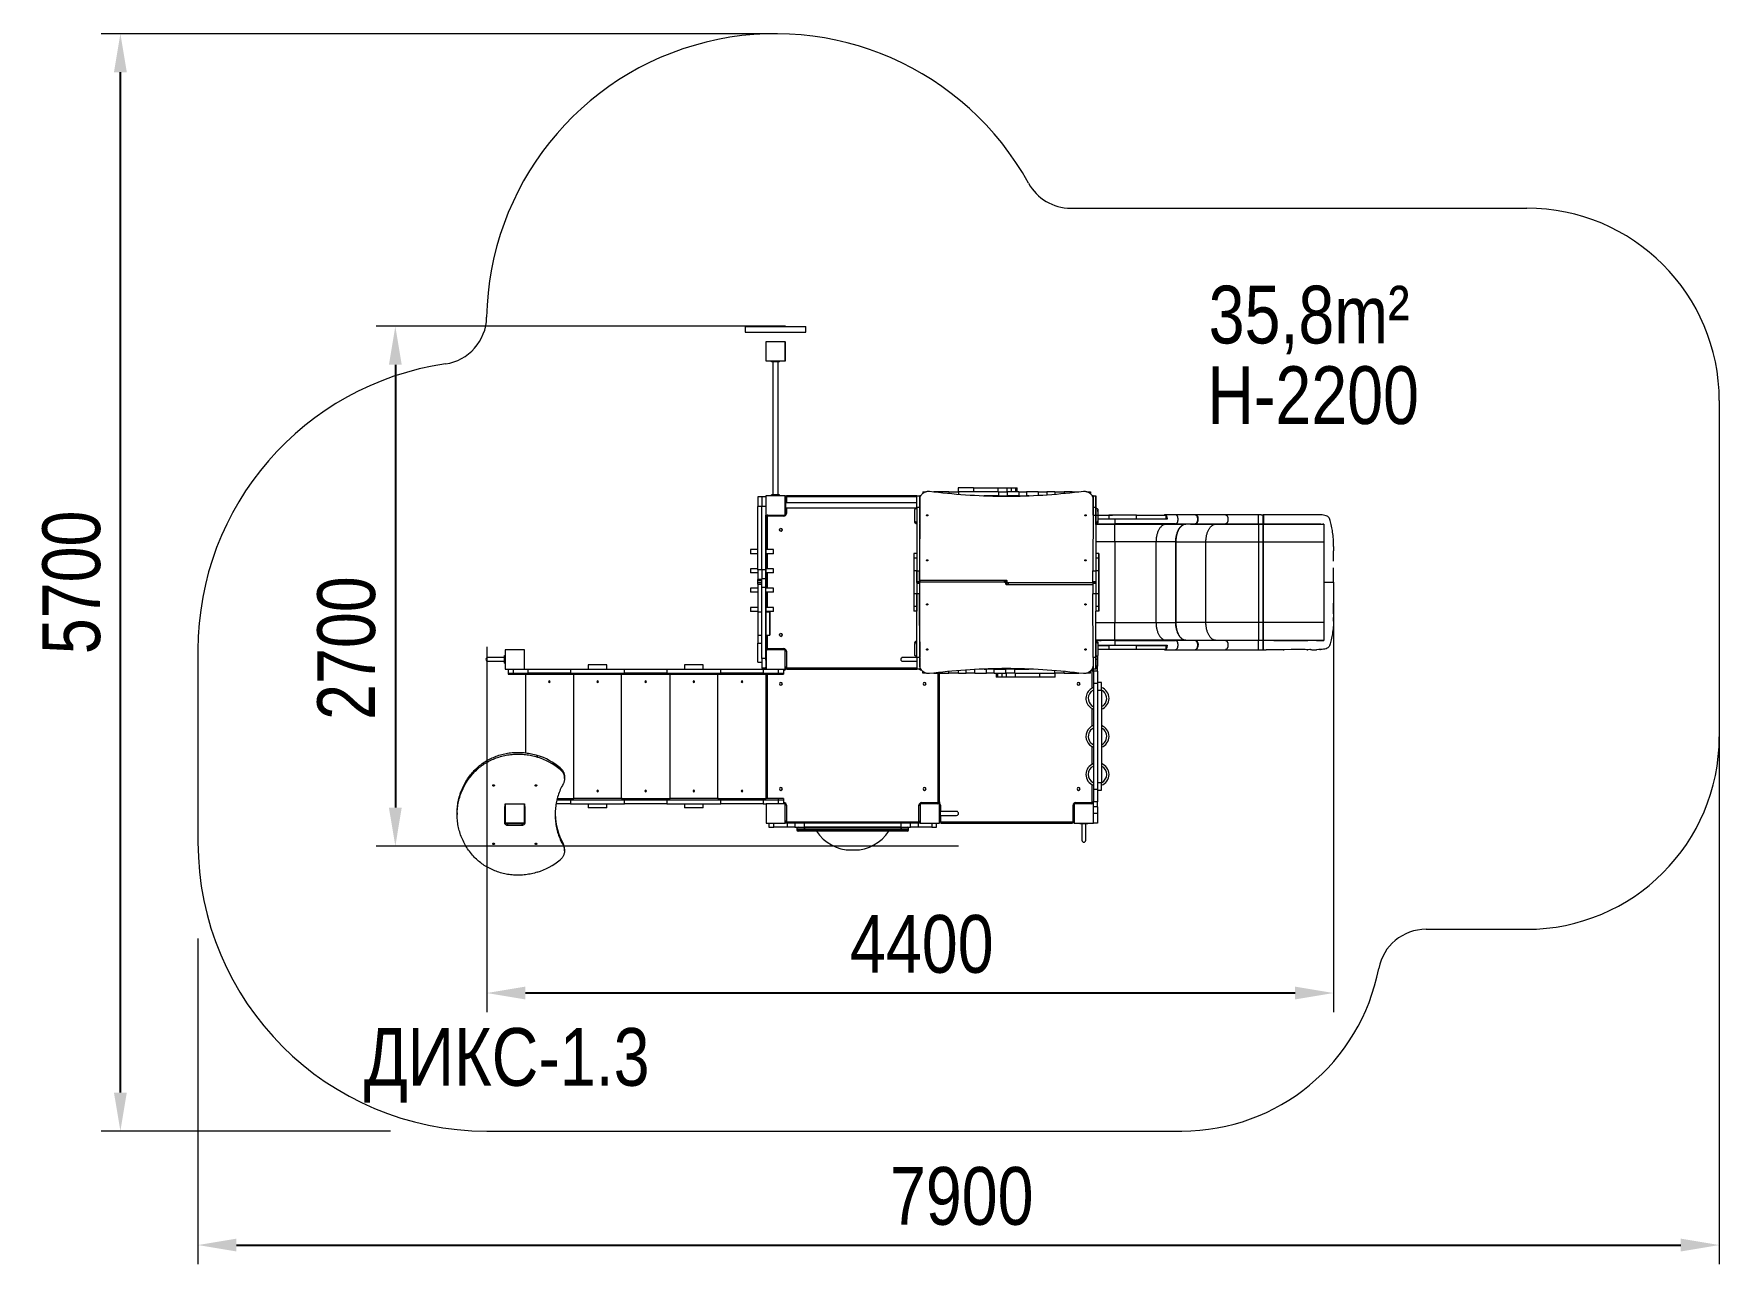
# Model space of a CAD drawing. Header units: millimetres. Extents: x -4720 to 4033, y -3120 to 3272.
import ezdxf

# ---------------------------------------------------------------- set-up
doc = ezdxf.new("R2010")
doc.units = ezdxf.units.MM
for name, color, linetype in [('DIKOM_АРТИКУЛ', 7, 'Continuous'), ('DIKOM_ЗОНА', 80, 'Continuous'), ('DIKOM_ОБЪЕКТ', 7, 'Continuous'), ('DIKOM_РАЗМЕР_ЗОНА', 7, 'Continuous'), ('DIKOM_РАЗМЕР_ОБЪЕКТА', 7, 'Continuous')]:
    doc.layers.add(name, color=color, linetype=linetype)
doc.styles.add('style1', font='arial.ttf', dxfattribs={"width": 0.8})
doc.dimstyles.new('1-50', dxfattribs={"dimtxt": 300, "dimasz": 200, "dimexe": 100, "dimexo": 0, "dimgap": 100, "dimtad": 1, "dimtxsty": 'style1', "dimcen": 200, "dimclrd": 7, "dimclre": 7, "dimclrt": 7, "dimadec": 1, "dimazin": 2, "dimtfac": 1, "dimtmove": 0, "dimatfit": 2, "dimfxl": 0, "dimlwd": 25, "dimlwe": 18, "dimarcsym": 0})

msp = doc.modelspace()

# ---------------------------------------------------------------- texts
at = {"layer": 'DIKOM_АРТИКУЛ', "insert": (-3005.135, -1893.033), "char_height": 300, "attachment_point": 1, "style": 'style1'}
msp.add_mtext_dynamic_manual_height_columns('ДИКС-1.3', width=1605.19145, gutter_width=20, heights=[0], dxfattribs=at)
at = {"layer": 'DIKOM_РАЗМЕР_ОБЪЕКТА', "insert": (1381.115, 1962.934), "char_height": 300, "attachment_point": 1, "style": 'style1'}
msp.add_mtext_dynamic_manual_height_columns('35{\\fArial|b0|i0|c204|p34;,8}m²', width=1145.9061, gutter_width=20, heights=[0], dxfattribs=at)
at = {"layer": 'DIKOM_РАЗМЕР_ОБЪЕКТА', "insert": (1373.831, 1544.408), "char_height": 300, "width": 1127.28266, "attachment_point": 1, "style": 'style1'}
msp.add_mtext('H-2200', dxfattribs=at)

# ---------------------------------------------------------------- blocks, each defined once
blk = doc.blocks.new('*D0')
at = {"layer": 'Defpoints', "color": 0, "transparency": 16777216}
for p in [(-817, 1751.8), (-2842.3, -948.2), (81.5, -948.2)]:
    blk.add_point(p, dxfattribs=at)
at = {"layer": 'DIKOM_РАЗМЕР_ОБЪЕКТА', "color": 7, "lineweight": 18, "transparency": 16777216}
for p, q in [((-817, 1751.8), (-2942.3, 1751.8)), ((81.5, -948.2), (-2942.3, -948.2))]:
    blk.add_line(p, q, dxfattribs=at)
at = {"layer": 'DIKOM_РАЗМЕР_ОБЪЕКТА', "color": 7, "lineweight": 25, "transparency": 16777216}
blk.add_line((-2842.3, 1551.8), (-2842.3, -748.2), dxfattribs=at)
at = {"layer": 'DIKOM_РАЗМЕР_ОБЪЕКТА', "color": 7, "transparency": 16777216}
for points in [[(-2875.7, 1551.8), (-2809, 1551.8), (-2842.3, 1751.8)], [(-2875.7, -748.2), (-2809, -748.2), (-2842.3, -948.2)]]:
    blk.add_solid(points, dxfattribs=at)
at = {"layer": 'DIKOM_РАЗМЕР_ОБЪЕКТА', "color": 7, "transparency": 16777216, "insert": (-3095.5, 80.5), "char_height": 300, "attachment_point": 5, "rotation": 90, "style": 'style1'}
blk.add_mtext('2700', dxfattribs=at)
blk = doc.blocks.new('*D1')
at = {"layer": 'Defpoints', "color": 0, "transparency": 16777216}
for p in [(2030.1, 408.2), (-2367.2, 87.4), (-2367.2, -1711.2)]:
    blk.add_point(p, dxfattribs=at)
at = {"layer": 'DIKOM_РАЗМЕР_ОБЪЕКТА', "color": 7, "lineweight": 18, "transparency": 16777216}
for p, q in [((2030.1, 408.2), (2030.1, -1811.2)), ((-2367.2, 87.4), (-2367.2, -1811.2))]:
    blk.add_line(p, q, dxfattribs=at)
at = {"layer": 'DIKOM_РАЗМЕР_ОБЪЕКТА', "color": 7, "lineweight": 25, "transparency": 16777216}
blk.add_line((1830.1, -1711.2), (-2167.2, -1711.2), dxfattribs=at)
at = {"layer": 'DIKOM_РАЗМЕР_ОБЪЕКТА', "color": 7, "transparency": 16777216}
for points in [[(-2167.2, -1677.8), (-2167.2, -1744.5), (-2367.2, -1711.2)], [(1830.1, -1677.8), (1830.1, -1744.5), (2030.1, -1711.2)]]:
    blk.add_solid(points, dxfattribs=at)
at = {"layer": 'DIKOM_РАЗМЕР_ОБЪЕКТА', "color": 7, "transparency": 16777216, "insert": (-108.4, -1458), "char_height": 300, "attachment_point": 5, "style": 'style1'}
blk.add_mtext('4400', dxfattribs=at)
blk = doc.blocks.new('*D2')
at = {"layer": 'Defpoints', "color": 0, "transparency": 16777216}
for p in [(4032.8, 243.9), (-3867.2, -1428.2), (4032.8, -3020.2)]:
    blk.add_point(p, dxfattribs=at)
at = {"layer": 'DIKOM_РАЗМЕР_ЗОНА', "color": 7, "lineweight": 18, "transparency": 16777216}
for p, q in [((4032.8, 243.9), (4032.8, -3120.2)), ((-3867.2, -1428.2), (-3867.2, -3120.2))]:
    blk.add_line(p, q, dxfattribs=at)
at = {"layer": 'DIKOM_РАЗМЕР_ЗОНА', "color": 7, "lineweight": 25, "transparency": 16777216}
blk.add_line((-3667.2, -3020.2), (3832.8, -3020.2), dxfattribs=at)
at = {"layer": 'DIKOM_РАЗМЕР_ЗОНА', "color": 7, "transparency": 16777216}
for points in [[(-3667.2, -2986.9), (-3667.2, -3053.5), (-3867.2, -3020.2)], [(3832.8, -2986.9), (3832.8, -3053.5), (4032.8, -3020.2)]]:
    blk.add_solid(points, dxfattribs=at)
at = {"layer": 'DIKOM_РАЗМЕР_ЗОНА', "color": 7, "transparency": 16777216, "insert": (98.8, -2767), "char_height": 300, "attachment_point": 5, "style": 'style1'}
blk.add_mtext('7900', dxfattribs=at)
blk = doc.blocks.new('*D3')
at = {"layer": 'Defpoints', "color": 0, "transparency": 16777216}
for p in [(-4270.1, 3271.8), (-868.5, 3271.8), (-2867.2, -2428.2)]:
    blk.add_point(p, dxfattribs=at)
at = {"layer": 'DIKOM_РАЗМЕР_ЗОНА', "color": 7, "lineweight": 18, "transparency": 16777216}
for p, q in [((-868.5, 3271.8), (-4370.1, 3271.8)), ((-2867.2, -2428.2), (-4370.1, -2428.2))]:
    blk.add_line(p, q, dxfattribs=at)
at = {"layer": 'DIKOM_РАЗМЕР_ЗОНА', "color": 7, "lineweight": 25, "transparency": 16777216}
blk.add_line((-4270.1, -2228.2), (-4270.1, 3071.8), dxfattribs=at)
at = {"layer": 'DIKOM_РАЗМЕР_ЗОНА', "color": 7, "transparency": 16777216}
for points in [[(-4303.5, 3071.8), (-4236.8, 3071.8), (-4270.1, 3271.8)], [(-4303.5, -2228.2), (-4236.8, -2228.2), (-4270.1, -2428.2)]]:
    blk.add_solid(points, dxfattribs=at)
at = {"layer": 'DIKOM_РАЗМЕР_ЗОНА', "color": 7, "transparency": 16777216, "insert": (-4523.3, 421.8), "char_height": 300, "attachment_point": 5, "rotation": 90, "style": 'style1'}
blk.add_mtext('5700', dxfattribs=at)

# ---------------------------------------------------------------- dimensions: what is measured, and where the dimension line sits
at = {"layer": 'DIKOM_РАЗМЕР_ЗОНА'}
dim = msp.add_linear_dim(base=(-4270.148, 3271.762), p1=(-2867.223, -2428.238), p2=(-868.47, 3271.762), angle=90, dimstyle='1-50', dxfattribs=at)
dim.commit()
dim.dimension.update_dxf_attribs({"geometry": '*D3', "text_midpoint": (-4270.148, 421.762), "dimtype": 160})
dim = msp.add_linear_dim(base=(4032.777, -3020.205), p1=(-3867.223, -1428.238), p2=(4032.777, 243.949), dimstyle='1-50', dxfattribs=at)
dim.commit()
dim.dimension.update_dxf_attribs({"geometry": '*D2', "text_midpoint": (98.801, -3020.205), "dimtype": 160})
at = {"layer": 'DIKOM_РАЗМЕР_ОБЪЕКТА'}
dim = msp.add_linear_dim(base=(-2842.349, -948.238), p1=(-817.039, 1751.762), p2=(81.536, -948.238), angle=90, dimstyle='1-50', dxfattribs=at)
dim.commit()
dim.dimension.update_dxf_attribs({"geometry": '*D0', "text_midpoint": (-2842.349, 80.457), "dimtype": 160})
dim = msp.add_linear_dim(base=(-2367.223, -1711.167), p1=(2030.08, 408.189), p2=(-2367.223, 87.439), text='4400', dimstyle='1-50', dxfattribs=at)
dim.commit()
dim.dimension.update_dxf_attribs({"geometry": '*D1', "text_midpoint": (-108.448, -1711.167), "dimtype": 160})

# ---------------------------------------------------------------- linework, layer by layer
at = {"layer": 'DIKOM_ЗОНА', "color": 3, "lineweight": 15}
for p, q in [((664.554, 2365.762), (3032.777, 2365.762)), ((4032.777, 1365.762), (4032.777, -380.238)), ((-3867.223, 71.762), (-3867.223, -928.238)), ((2509.796, -1380.238), (3032.777, -1380.238)), ((-2367.223, -2428.238), (1241.874, -2428.238))]:
    msp.add_line(p, q, dxfattribs=at)
for centre, radius, start, end in [((-868.47, 1771.762), 1500, 28.8347925, 178.9551115), ((664.554, 2615.762), 250, 208.8347925, 270), ((3032.777, 1365.762), 1000, 360, 90), ((-2618.179, 1803.675), 250, 278.2448481, 358.9551115), ((-2367.223, 71.762), 1500, 98.2448481, 180), ((3032.777, -380.238), 1000, 270, 360), ((-2367.223, -928.238), 1500, 180, 270), ((2509.796, -1630.238), 250, 90, 169.150796), ((1241.874, -1387.24), 1040.998, 270, 349.150796)]:
    msp.add_arc(centre, radius, start, end, dxfattribs=at)
at = {"layer": 'DIKOM_ОБЪЕКТ', "color": 7, "linetype": 'Continuous', "lineweight": 15}
for p, q in [((-1025.112, 1751.762), (-1025.112, 1721.762)), ((-1025.112, 1751.762), (-711.112, 1751.762)), ((-711.112, 1721.762), (-711.112, 1751.762)), ((-1025.112, 1721.762), (-711.112, 1721.762)), ((-818.47, 1671.762), (-918.47, 1671.762)), ((-918.47, 1671.762), (-918.47, 1571.762)), ((-818.47, 1571.762), (-818.47, 1671.762)), ((-818.47, 1671.762), (-817.039, 1671.762)), ((-817.039, 1571.762), (-817.039, 1671.762)), ((-918.47, 1571.762), (-818.47, 1571.762)), ((-888.379, 1567.762), (-888.379, 1571.762)), ((-848.379, 1567.762), (-888.379, 1567.762)), ((-881.831, 1567.762), (-881.831, 875.762)), ((-854.831, 875.762), (-854.831, 1567.762)), ((-854.497, 875.762), (-854.497, 1567.762)), ((-854.163, 875.762), (-854.163, 1567.762)), ((-853.829, 875.762), (-853.829, 1567.762)), ((-848.379, 1567.762), (-848.379, 1571.762)), ((-848.284, 1567.762), (-848.379, 1567.762)), ((-848.284, 1567.762), (-848.284, 1571.762)), ((-848.045, 1567.762), (-848.284, 1567.762)), ((-848.045, 1567.762), (-848.045, 1571.762)), ((-847.95, 1567.762), (-848.045, 1567.762)), ((-847.95, 1567.762), (-847.95, 1571.762)), ((-847.711, 1567.762), (-847.95, 1567.762)), ((-847.711, 1567.762), (-847.711, 1571.762)), ((-847.616, 1567.762), (-847.711, 1567.762)), ((-847.616, 1567.762), (-847.616, 1571.762)), ((-847.377, 1567.762), (-847.616, 1567.762)), ((-847.377, 1567.762), (-847.377, 1571.762)), ((-847.281, 1567.762), (-847.377, 1567.762)), ((-847.281, 1567.762), (-847.281, 1571.762)), ((-818.47, 1571.762), (-817.039, 1571.762)), ((-888.379, 871.762), (-888.379, 875.762)), ((-848.379, 875.762), (-888.379, 875.762)), ((-848.379, 871.762), (-848.379, 875.762)), ((-848.284, 875.762), (-848.379, 875.762)), ((-848.284, 871.762), (-848.284, 875.762)), ((-848.045, 875.762), (-848.284, 875.762)), ((-848.045, 871.762), (-848.045, 875.762)), ((-847.95, 875.762), (-848.045, 875.762)), ((-847.95, 871.762), (-847.95, 875.762)), ((-847.711, 875.762), (-847.95, 875.762)), ((-847.711, 871.762), (-847.711, 875.762)), ((-847.616, 875.762), (-847.711, 875.762)), ((-847.377, 875.762), (-847.616, 875.762)), ((-847.616, 871.762), (-847.616, 875.762)), ((-847.377, 871.762), (-847.377, 875.762)), ((-847.281, 875.762), (-847.377, 875.762)), ((-847.281, 871.762), (-847.281, 875.762)), ((-103.266, 892.762), (-103.266, 884.145)), ((-103.266, 892.762), (-87.45, 892.762)), ((-8.295, 892.762), (-45.789, 892.762)), ((31.591, 892.762), (-8.295, 892.762)), ((-8.295, 892.762), (-8.295, 888.356)), ((31.591, 892.762), (31.591, 884.183)), ((31.591, 892.762), (81.531, 892.762)), ((80.134, 913.762), (80.134, 892.762)), ((159.707, 913.762), (80.134, 913.762)), ((289.214, 892.762), (81.531, 892.762)), ((81.531, 892.762), (81.531, 879.702)), ((159.707, 913.762), (159.707, 892.762)), ((159.707, 913.762), (286.345, 913.762)), ((286.345, 913.762), (286.345, 892.762)), ((286.345, 913.762), (333.446, 913.762)), ((289.214, 892.762), (289.214, 871.762)), ((289.214, 892.762), (335.017, 892.762)), ((333.446, 913.762), (333.446, 892.762)), ((333.446, 913.762), (355.709, 913.762)), ((335.017, 892.762), (335.017, 871.762)), ((395.476, 892.762), (335.017, 892.762)), ((355.709, 913.762), (355.709, 892.762)), ((355.709, 913.762), (378.02, 913.762)), ((378.02, 913.762), (378.02, 892.762)), ((378.02, 913.762), (385.967, 913.762)), ((385.967, 892.762), (385.967, 913.762)), ((395.476, 892.762), (395.476, 871.762)), ((395.476, 892.762), (434.98, 892.762)), ((434.98, 892.762), (434.98, 871.762)), ((495.345, 892.762), (434.98, 892.762)), ((495.345, 892.762), (541.076, 892.762)), ((495.345, 892.762), (495.345, 873.981)), ((581.531, 892.762), (541.076, 892.762)), ((541.076, 892.762), (541.076, 876.777)), ((581.531, 892.762), (631.591, 892.762)), ((581.531, 892.762), (581.531, 879.823)), ((631.656, 892.762), (631.591, 892.762)), ((631.591, 892.762), (631.591, 884.339)), ((671.704, 892.762), (631.656, 892.762)), ((631.656, 892.762), (631.656, 884.345)), ((671.704, 892.762), (707.395, 892.762)), ((671.704, 892.762), (671.704, 888.558)), ((749.056, 892.762), (766.734, 892.762)), ((766.734, 892.762), (766.781, 892.762)), ((766.734, 892.762), (766.734, 882.552)), ((766.781, 892.762), (766.781, 882.509)), ((766.781, 892.762), (767.116, 892.762)), ((767.163, 892.762), (767.116, 892.762)), ((767.116, 892.762), (767.116, 882.206)), ((767.163, 892.762), (767.163, 882.162)), ((-939.39, 816.762), (-960.39, 816.762)), ((-960.39, 486.762), (-960.39, 816.762)), ((-939.331, 866.762), (-960.331, 866.762)), ((-939.39, 486.762), (-939.39, 816.762)), ((-939.39, 486.762), (-939.39, 816.762)), ((-918.47, 816.762), (-939.39, 816.762)), ((-918.47, 866.762), (-939.331, 866.762)), ((-818.47, 871.762), (-918.47, 871.762)), ((-918.47, 871.762), (-918.47, 771.762)), ((-818.47, 771.762), (-818.47, 871.762)), ((-818.47, 871.762), (-817.039, 871.762)), ((-818.383, 841.762), (-814.383, 841.762)), ((-818.383, 801.762), (-814.383, 801.762)), ((-811.484, 861.762), (-817.476, 861.762)), ((-817.476, 861.762), (-817.476, 841.762)), ((-817.476, 801.762), (-817.476, 779.762)), ((-817.039, 864.689), (-817.039, 871.762)), ((-814.383, 841.762), (-814.287, 841.762)), ((-814.287, 801.762), (-814.383, 801.762)), ((-134.301, 835.262), (-814.335, 835.262)), ((-814.335, 808.262), (-134.325, 808.262)), ((-811.484, 861.762), (-811.484, 835.262)), ((-811.484, 808.262), (-811.484, 779.762)), ((-134.243, 865.762), (-807.484, 865.762)), ((-133.98, 871.762), (-807.476, 871.762)), ((-144.3, 741.985), (-144.262, 798.294)), ((-134.323, 811.707), (-134.55, 481.707)), ((-134.323, 811.707), (-119.323, 811.707)), ((-134.199, 871.762), (-119.199, 871.762)), ((-133.98, 871.762), (-134.199, 871.762)), ((-133.98, 871.762), (-119.187, 871.762)), ((-119.323, 811.707), (-119.55, 481.707)), ((-119.307, 734.706), (-119.257, 806.586)), ((-119.252, 812.155), (-119.224, 852.437)), ((-119.187, 871.762), (-119.199, 871.762)), ((-119.187, 871.762), (-119.187, 854.093)), ((-113.959, 871.762), (-119.187, 871.762)), ((-118.47, 871.762), (-118.47, 771.762)), ((289.214, 871.762), (214.78, 871.762)), ((289.214, 871.762), (335.017, 871.762)), ((395.476, 871.762), (335.017, 871.762)), ((395.476, 871.762), (434.98, 871.762)), ((446.797, 871.762), (434.98, 871.762)), ((780.813, 871.762), (775.536, 871.762)), ((780.677, 811.707), (780.45, 481.707)), ((780.677, 811.707), (795.677, 811.707)), ((780.801, 871.762), (795.801, 871.762)), ((781.019, 871.762), (780.801, 871.762)), ((780.813, 871.762), (781.019, 871.762)), ((781.019, 871.762), (796.019, 871.762)), ((781.53, 871.762), (781.53, 771.762)), ((781.53, 771.762), (781.53, 871.762)), ((795.677, 811.707), (795.511, 571.4)), ((795.693, 734.706), (795.742, 806.586)), ((795.742, 806.957), (795.744, 806.957)), ((795.745, 808.783), (795.752, 808.783)), ((795.752, 808.783), (795.756, 806.957)), ((796.019, 871.762), (795.801, 871.762)), ((805.738, 798.294), (805.699, 741.985)), ((805.753, 790.801), (805.714, 734.492)), ((805.753, 790.801), (805.738, 798.294)), ((-918.47, 771.762), (-818.47, 771.762)), ((-918.39, 486.762), (-918.39, 771.762)), ((-917.847, 711.762), (-917.716, 711.762)), ((-917.484, 771.762), (-917.484, 591.762)), ((-911.484, 761.762), (-917.476, 761.762)), ((-917.476, 761.762), (-917.476, 591.762)), ((-917.462, 762.297), (-917.462, 771.762)), ((-911.484, 761.762), (-911.484, 591.762)), ((-825.484, 765.762), (-907.484, 765.762)), ((-840.484, 702.262), (-840.484, 702.262)), ((-818.47, 771.762), (-817.483, 771.762)), ((-811.484, 779.762), (-817.476, 779.762)), ((-144.285, 734.492), (-144.3, 741.985)), ((-119.513, 432.286), (-119.31, 728.124)), ((781.53, 771.762), (881.53, 771.762)), ((795.693, 733.322), (795.692, 733.322)), ((795.709, 725.829), (795.693, 733.322)), ((795.699, 724.51), (795.695, 726.51)), ((795.808, 721.716), (795.704, 571.762)), ((795.809, 724.261), (893.218, 724.261)), ((795.81, 725.262), (893.118, 725.262)), ((805.714, 734.492), (805.699, 741.985)), ((893.09, 749.784), (805.725, 749.784)), ((862.765, 750.762), (805.726, 750.762)), ((805.74, 771.762), (862.765, 771.762)), ((862.765, 771.762), (862.765, 750.762)), ((1005.639, 771.762), (862.765, 771.762)), ((1005.639, 750.762), (862.765, 750.762)), ((1165.661, 749.784), (893.09, 749.784)), ((1208.704, 725.262), (893.118, 725.262)), ((893.118, 725.262), (893.218, 724.261)), ((893.218, 724.261), (1160.605, 724.261)), ((1005.639, 750.762), (1005.639, 771.762)), ((1005.639, 771.762), (1157.958, 771.762)), ((1157.958, 750.762), (1005.639, 750.762)), ((1153.84, 773.262), (1153.793, 773.262)), ((1154.403, 773.262), (1153.84, 773.262)), ((1208.704, 773.262), (1154.403, 773.262)), ((1157.958, 771.762), (1157.958, 750.762)), ((1159.868, 771.762), (1157.958, 771.762)), ((1159.868, 750.762), (1157.958, 750.762)), ((1159.868, 750.762), (1159.868, 771.762)), ((1163.098, 750.762), (1160.358, 750.762)), ((1160.605, 724.261), (1208.704, 725.262)), ((1160.605, 724.261), (1262.736, 724.261)), ((1302.985, 773.262), (1208.704, 773.262)), ((1208.704, 725.262), (1310.835, 725.262)), ((1285.706, 773.262), (1246.196, 773.262)), ((1251.715, 722.12), (1251.915, 722.205)), ((1310.835, 725.262), (1262.736, 724.261)), ((1286.661, 724.759), (1419.36, 724.759)), ((1310.835, 773.262), (1302.985, 773.262)), ((1309.33, 725.231), (1312.343, 725.262)), ((1310.835, 773.262), (1312.343, 773.262)), ((1313.326, 772.767), (1311.763, 772.969)), ((1312.92, 772.902), (1312.188, 773.146)), ((1467.772, 773.262), (1312.343, 773.262)), ((1312.343, 725.262), (1467.772, 725.262)), ((1325.338, 749.262), (1326.085, 749.262)), ((1419.36, 724.759), (1467.772, 725.262)), ((1419.36, 724.759), (1640.01, 724.759)), ((1639.909, 773.262), (1467.772, 773.262)), ((1467.772, 725.262), (1639.909, 725.262)), ((1653.909, 773.262), (1639.909, 773.262)), ((1639.909, 725.262), (1640.01, 724.759)), ((1639.909, 725.262), (1663.484, 725.262)), ((1640.01, 724.759), (1663.585, 724.759)), ((1653.909, 773.262), (1663.484, 773.262)), ((1655.808, 773.262), (1655.909, 773.273)), ((1655.909, 773.273), (1665.342, 773.281)), ((1663.484, 725.262), (1663.481, 725.473)), ((1663.484, 725.262), (1663.585, 724.759)), ((1663.746, 773.188), (1663.746, 773.185)), ((1663.844, 725.925), (1663.948, 725.821)), ((1663.951, 772.287), (1663.951, 772.286)), ((1664.712, 772.607), (1663.971, 771.88)), ((1663.971, 726.607), (1664.712, 725.878)), ((1664.075, 725.357), (1663.974, 725.86)), ((1663.991, 725.778), (1664.717, 725.052)), ((1664.61, 725.995), (1664.614, 725.744)), ((1664.617, 725.555), (1664.717, 725.052)), ((1665.319, 725.55), (1665.321, 725.453)), ((1665.324, 725.262), (1876.189, 725.262)), ((1665.425, 724.759), (1665.324, 725.262)), ((1665.342, 773.281), (1665.346, 773.095)), ((1679.115, 773.276), (1665.342, 773.271)), ((1665.425, 724.759), (1979.928, 724.759)), ((1670.062, 725.262), (1670.062, 725.443)), ((1670.131, 725.443), (1670.131, 725.262)), ((1679.91, 773.29), (1679.115, 773.289)), ((1876.189, 725.262), (1890.483, 725.262)), ((1890.483, 725.262), (1895.827, 725.262)), ((1894.559, 773.244), (1892.502, 773.221)), ((1895.797, 773.258), (1894.559, 773.244)), ((1960.066, 772.88), (1959.097, 772.945)), ((1960.664, 772.84), (1960.066, 772.88)), ((1979.393, 724.818), (1979.861, 724.781)), ((1979.861, 724.781), (1979.924, 724.762)), ((1979.924, 724.762), (1979.928, 724.759)), ((1979.946, 723.434), (1979.946, 723.415)), ((1979.988, 709.095), (1979.996, 704.321)), ((-918.08, 696.185), (-918.147, 606.039)), ((-918.04, 675.009), (-918.107, 584.862)), ((-918.04, 675.009), (-918.096, 675.009)), ((-917.871, 267.96), (-917.871, 691.762)), ((-917.692, 691.762), (-917.871, 691.762)), ((-917.692, 691.762), (-917.692, 591.762)), ((-840.484, 687.262), (-840.484, 687.262)), ((893.328, 631.762), (795.746, 631.762)), ((1107.926, 631.762), (893.328, 631.762)), ((893.328, 631.762), (893.328, 213.762)), ((1210.057, 631.762), (1107.926, 631.762)), ((1107.926, 213.762), (1107.926, 631.762)), ((1210.057, 213.762), (1210.057, 631.762)), ((1210.271, 631.762), (1210.057, 631.762)), ((1210.271, 213.762), (1210.271, 631.762)), ((1210.818, 632.76), (1210.287, 632.76)), ((1211.565, 632.76), (1210.818, 632.76)), ((1210.818, 632.76), (1210.818, 212.764)), ((1211.565, 632.76), (1366.995, 632.76)), ((1211.565, 212.764), (1211.565, 632.76)), ((1366.995, 212.764), (1366.995, 632.76)), ((1366.995, 632.76), (1640.119, 632.76)), ((1640.119, 632.76), (1663.694, 632.76)), ((1640.119, 632.76), (1640.119, 212.764)), ((1663.694, 632.76), (1663.694, 212.764)), ((1663.694, 632.76), (1664.195, 632.76)), ((1664.195, 212.764), (1664.195, 632.76)), ((1664.195, 632.76), (1664.827, 632.76)), ((1665.534, 632.76), (1664.827, 632.76)), ((1664.827, 632.76), (1664.827, 212.764)), ((1665.534, 632.76), (1980.037, 632.76)), ((1665.534, 212.764), (1665.534, 632.76)), ((1980.019, 683.696), (1980.023, 677.291)), ((1980.037, 639.924), (1980.037, 632.76)), ((1980.037, 632.76), (1980.037, 632.271)), ((1980.037, 632.271), (1980.037, 631.661)), ((2030.013, 633.442), (2029.892, 636.412)), ((2030.104, 631.198), (2030.013, 633.442)), ((-998.782, 591.762), (-998.782, 570.762)), ((-960.39, 591.762), (-998.782, 591.762)), ((-960.39, 570.762), (-998.782, 570.762)), ((-918.107, 584.862), (-918.159, 584.862)), ((-918.108, 533.143), (-918.159, 533.143)), ((-918.108, 533.143), (-918.062, 467.209)), ((-878.782, 591.762), (-917.871, 591.762)), ((-878.782, 570.762), (-917.871, 570.762)), ((-917.692, 570.762), (-917.692, 491.762)), ((-917.484, 570.762), (-917.484, 491.762)), ((-917.476, 570.762), (-917.476, 491.762)), ((-911.484, 570.762), (-911.484, 491.762)), ((-878.782, 570.762), (-878.782, 591.762)), ((-149.532, 546.739), (-149.577, 481.707)), ((-134.532, 546.739), (-149.532, 546.739)), ((-134.488, 571.762), (-149.481, 571.762)), ((-149.357, 571.762), (-149.481, 571.762)), ((-134.488, 571.762), (-149.357, 571.762)), ((-134.532, 546.739), (-134.577, 481.707)), ((795.467, 546.739), (795.422, 481.707)), ((810.467, 546.739), (795.467, 546.739)), ((810.519, 571.762), (795.519, 571.762)), ((795.642, 571.762), (795.519, 571.762)), ((810.642, 571.762), (795.642, 571.762)), ((810.467, 546.739), (810.422, 481.707)), ((810.642, 571.762), (810.519, 571.762)), ((810.612, 436.748), (810.673, 526.776)), ((1980.037, 567.472), (1980.037, 422.762)), ((-998.782, 491.762), (-998.782, 470.762)), ((-960.39, 491.762), (-998.782, 491.762)), ((-960.387, 470.762), (-998.782, 470.762)), ((-939.39, 486.762), (-960.39, 486.762)), ((-918.39, 486.762), (-939.39, 486.762)), ((-918.355, 440.936), (-939.355, 440.936)), ((-918.149, 512.945), (-918.103, 447.01)), ((-918.062, 467.209), (-918.117, 467.209)), ((-878.782, 491.762), (-917.871, 491.762)), ((-878.782, 470.762), (-917.871, 470.762)), ((-917.692, 470.762), (-917.692, 391.762)), ((-917.484, 470.762), (-917.484, 391.762)), ((-917.476, 470.762), (-917.476, 391.762)), ((-911.484, 470.762), (-911.484, 391.762)), ((-878.782, 470.762), (-878.782, 491.762)), ((-134.577, 481.707), (-149.577, 481.707)), ((-134.55, 481.707), (-119.55, 481.707)), ((780.45, 481.707), (795.422, 481.707)), ((810.422, 481.707), (795.422, 481.707)), ((-998.782, 391.762), (-998.782, 370.762)), ((-959.967, 391.762), (-998.782, 391.762)), ((-959.967, 370.762), (-998.782, 370.762)), ((-939.345, 436.762), (-960.331, 436.762)), ((-959.967, 431.762), (-959.967, 436.762)), ((-959.967, 431.762), (-939.338, 431.762)), ((-959.967, 411.762), (-959.967, 267.96)), ((-959.967, 411.762), (-939.322, 411.762)), ((-959.955, 421.762), (-939.328, 421.762)), ((-959.955, 421.762), (-939.328, 421.762)), ((-918.319, 395.11), (-939.319, 395.11)), ((-939.319, 26.762), (-939.319, 395.11)), ((-918.319, 26.762), (-918.319, 395.11)), ((-918.149, 330.579), (-918.103, 396.514)), ((-918.062, 376.315), (-918.117, 376.315)), ((-918.108, 310.381), (-918.062, 376.315)), ((-878.782, 391.762), (-917.871, 391.762)), ((-878.782, 370.762), (-917.871, 370.762)), ((-917.692, 370.762), (-917.692, 291.762)), ((-917.484, 370.762), (-917.484, 291.762)), ((-917.476, 370.762), (-917.476, 291.762)), ((-911.484, 370.762), (-911.484, 291.762)), ((-878.782, 370.762), (-878.782, 391.762)), ((-134.577, 361.817), (-149.577, 361.817)), ((-149.577, 361.817), (-149.532, 296.785)), ((-134.577, 361.817), (-134.532, 296.785)), ((-134.569, 426.979), (-119.569, 426.979)), ((-119.569, 416.545), (-134.569, 416.545)), ((-134.563, 421.762), (-119.563, 421.762)), ((-119.563, 421.762), (-134.563, 421.762)), ((-134.563, 421.762), (-134.398, 421.762)), ((-119.55, 361.817), (-134.55, 361.817)), ((-134.323, 31.817), (-134.55, 361.817)), ((-119.563, 421.762), (-119.521, 421.762)), ((-119.563, 421.762), (-119.521, 421.762)), ((-119.323, 31.817), (-119.55, 361.817)), ((-119.51, 430.407), (-119.523, 424.1)), ((-119.31, 115.362), (-119.523, 424.1)), ((-119.523, 424.1), (319.477, 424.1)), ((329.486, 432.286), (-119.513, 432.286)), ((-119.51, 430.407), (-119.513, 432.286)), ((319.49, 430.407), (319.477, 424.1)), ((325.496, 426.404), (325.481, 418.904)), ((325.481, 418.904), (325.482, 416.306)), ((325.498, 423.806), (325.482, 416.306)), ((325.496, 426.404), (325.498, 423.806)), ((329.502, 424.793), (325.497, 424.793)), ((329.502, 424.793), (329.486, 432.286)), ((331.502, 418.61), (331.486, 411.11)), ((331.486, 411.11), (780.431, 411.11)), ((331.502, 418.61), (335.493, 418.61)), ((335.481, 424.49), (335.483, 427.089)), ((335.496, 416.997), (335.481, 424.49)), ((780.431, 419.292), (341.477, 419.292)), ((341.49, 413.089), (341.477, 419.292)), ((780.431, 426.979), (795.403, 426.979)), ((795.403, 416.545), (780.431, 416.545)), ((795.403, 421.762), (780.437, 421.762)), ((780.437, 421.762), (780.601, 421.762)), ((780.437, 421.762), (795.403, 421.762)), ((780.677, 31.817), (780.45, 361.817)), ((795.422, 361.817), (780.45, 361.817)), ((810.422, 361.817), (795.422, 361.817)), ((795.422, 361.817), (795.467, 296.785)), ((810.422, 361.817), (810.467, 296.785)), ((810.673, 316.748), (810.612, 406.776)), ((1980.037, 422.762), (1980.037, 278.052)), ((2030.097, 422.762), (2030.063, 393.617)), ((-998.782, 291.762), (-998.782, 270.762)), ((-959.967, 291.762), (-998.782, 291.762)), ((-959.967, 270.762), (-998.782, 270.762)), ((-939.319, 267.96), (-960.101, 267.96)), ((-918.108, 310.381), (-918.159, 310.381)), ((-897.101, 267.96), (-918.101, 267.96)), ((-878.782, 291.762), (-917.871, 291.762)), ((-878.782, 270.762), (-917.871, 270.762)), ((-917.692, 270.762), (-917.692, 267.96)), ((-917.484, 270.762), (-917.484, 267.96)), ((-917.476, 270.762), (-917.476, 267.96)), ((-911.484, 270.762), (-911.484, 267.96)), ((-878.782, 270.762), (-878.782, 291.762)), ((-134.532, 296.785), (-149.532, 296.785)), ((-134.488, 271.762), (-149.481, 271.762)), ((-149.481, 271.762), (-149.357, 271.762)), ((-134.488, 271.762), (-149.357, 271.762)), ((810.467, 296.785), (795.467, 296.785)), ((795.677, 31.817), (795.511, 272.124)), ((810.519, 271.762), (795.519, 271.762)), ((795.519, 271.762), (795.642, 271.762)), ((810.642, 271.762), (795.642, 271.762)), ((795.808, 121.808), (795.704, 271.762)), ((810.519, 271.762), (810.642, 271.762)), ((-918.139, 258.662), (-918.159, 258.662)), ((795.744, 213.762), (893.328, 213.762)), ((893.328, 213.762), (1107.926, 213.762)), ((1107.926, 213.762), (1210.057, 213.762)), ((1210.057, 213.762), (1210.271, 213.762)), ((1210.279, 212.764), (1210.818, 212.764)), ((1210.818, 212.764), (1211.565, 212.764)), ((1366.995, 212.764), (1211.565, 212.764)), ((1640.119, 212.764), (1366.995, 212.764)), ((1663.694, 212.764), (1640.119, 212.764)), ((1663.694, 212.764), (1664.195, 212.764)), ((1664.827, 212.764), (1664.195, 212.764)), ((1665.534, 212.764), (1664.827, 212.764)), ((1980.037, 212.764), (1665.534, 212.764)), ((1980.037, 213.253), (1980.037, 213.863)), ((1980.037, 212.764), (1980.037, 213.253)), ((1980.037, 212.764), (1980.037, 205.6)), ((-960.101, 147.96), (-939.319, 147.96)), ((-959.967, 147.96), (-959.967, 106.762)), ((-959.967, 106.762), (-939.319, 106.762)), ((-918.101, 147.96), (-897.101, 147.96)), ((-918.08, 147.339), (-918.08, 147.96)), ((-917.716, 131.762), (-917.847, 131.762)), ((-917.484, 147.96), (-917.484, 26.762)), ((-917.476, 147.96), (-917.476, 81.762)), ((-911.484, 147.96), (-911.484, 81.762)), ((-840.484, 156.262), (-840.484, 156.262)), ((-840.484, 141.262), (-840.484, 141.262)), ((-144.285, 109.006), (-144.3, 101.506)), ((-144.262, 45.214), (-144.3, 101.506)), ((-119.307, 108.818), (-119.257, 36.938)), ((795.692, 110.166), (795.693, 110.166)), ((795.709, 117.666), (795.693, 110.166)), ((795.693, 108.818), (795.742, 36.938)), ((795.699, 119.014), (795.695, 117.014)), ((893.218, 121.263), (795.808, 121.263)), ((893.118, 120.262), (795.809, 120.262)), ((805.714, 109.006), (805.699, 101.506)), ((805.699, 101.506), (805.738, 45.214)), ((805.714, 109.006), (805.753, 52.714)), ((805.724, 95.74), (893.09, 95.74)), ((805.724, 94.762), (862.765, 94.762)), ((862.765, 94.762), (862.765, 73.762)), ((1005.639, 94.762), (862.765, 94.762)), ((893.09, 95.74), (1165.661, 95.74)), ((893.218, 121.263), (893.118, 120.262)), ((893.118, 120.262), (1208.704, 120.262)), ((1160.605, 121.263), (893.218, 121.263)), ((1005.639, 73.762), (1005.639, 94.762)), ((1005.639, 94.762), (1157.958, 94.762)), ((1157.958, 94.762), (1157.958, 73.762)), ((1159.868, 94.762), (1157.958, 94.762)), ((1159.868, 73.762), (1159.868, 94.762)), ((1163.098, 94.762), (1160.356, 94.762)), ((1208.704, 120.262), (1160.605, 121.263)), ((1262.736, 121.263), (1160.605, 121.263)), ((1310.835, 120.262), (1208.704, 120.262)), ((1262.736, 121.263), (1310.835, 120.262)), ((1419.36, 120.765), (1286.661, 120.765)), ((1312.343, 120.262), (1309.33, 120.293)), ((1312.029, 120.113), (1310.835, 120.262)), ((1467.772, 120.262), (1312.343, 120.262)), ((1467.772, 120.262), (1419.36, 120.765)), ((1640.01, 120.765), (1419.36, 120.765)), ((1639.909, 120.262), (1467.772, 120.262)), ((1640.01, 120.765), (1639.909, 120.262)), ((1663.484, 120.262), (1639.909, 120.262)), ((1663.585, 120.765), (1640.01, 120.765)), ((1663.482, 120.158), (1663.484, 120.262)), ((1663.585, 120.765), (1663.484, 120.262)), ((1663.956, 119.711), (1663.844, 119.599)), ((1664.712, 119.646), (1663.97, 118.917)), ((1664.617, 119.969), (1663.972, 119.324)), ((1663.974, 119.664), (1664.075, 120.167)), ((1664.717, 120.472), (1663.991, 119.746)), ((1664.614, 119.78), (1664.61, 119.529)), ((1664.717, 120.472), (1664.617, 119.969)), ((1665.319, 119.974), (1665.321, 120.071)), ((1665.324, 120.262), (1665.425, 120.765)), ((1979.928, 120.765), (1665.425, 120.765)), ((1719.019, 120.262), (1876.189, 120.262)), ((1876.189, 120.262), (1890.483, 120.262)), ((1890.483, 120.262), (1895.827, 120.262)), ((1979.393, 120.706), (1979.861, 120.743)), ((1979.861, 120.743), (1979.924, 120.762)), ((1979.924, 120.762), (1979.928, 120.765)), ((1979.946, 122.109), (1979.946, 122.09)), ((1979.996, 141.203), (1979.988, 136.429)), ((1980.023, 168.233), (1980.019, 161.828)), ((-2276.129, 31.762), (-2361.629, 31.762)), ((-2361.629, 11.762), (-2276.129, 11.762)), ((-2276.129, 1.762), (-2276.129, 41.762)), ((-2276.129, 41.762), (-2272.129, 41.762)), ((-2276.129, 1.762), (-2272.129, 1.762)), ((-2172.129, 71.762), (-2272.129, 71.762)), ((-2272.129, 71.762), (-2272.129, -28.238)), ((-2172.129, -28.238), (-2172.129, 71.762)), ((-959.847, 6.762), (-939.314, 6.762)), ((-918.319, 26.762), (-939.319, 26.762)), ((-911.484, 81.762), (-917.476, 81.762)), ((-917.462, 81.227), (-917.462, 71.762)), ((-917.129, 71.762), (-917.462, 71.762)), ((-917.129, 71.762), (-917.129, -28.238)), ((-817.129, 71.762), (-917.129, 71.762)), ((-907.484, 77.762), (-825.484, 77.762)), ((-817.129, -28.238), (-817.129, 71.762)), ((-811.484, 63.762), (-817.129, 63.762)), ((-811.484, 63.762), (-811.484, -18.238)), ((-134.323, 31.762), (-207.587, 31.762)), ((-207.587, 11.762), (-134.305, 11.762)), ((-119.323, 31.817), (-134.323, 31.817)), ((-119.224, -8.913), (-119.252, 31.357)), ((795.677, 31.817), (780.677, 31.817)), ((795.744, 36.554), (795.742, 36.554)), ((795.752, 34.741), (795.745, 34.741)), ((795.752, 34.741), (795.756, 36.554)), ((803.871, 21.762), (796.079, 21.762)), ((803.871, 40.171), (803.871, 21.762)), ((803.871, 21.762), (803.871, -12.743)), ((805.753, 52.714), (805.738, 45.214)), ((862.765, 73.762), (805.739, 73.762)), ((1005.639, 73.762), (862.765, 73.762)), ((1157.958, 73.762), (1005.639, 73.762)), ((1153.793, 72.262), (1153.84, 72.262)), ((1153.84, 72.262), (1154.403, 72.262)), ((1154.403, 72.262), (1208.704, 72.262)), ((1159.868, 73.762), (1157.958, 73.762)), ((1208.704, 72.262), (1302.985, 72.262)), ((1246.196, 72.262), (1285.706, 72.262)), ((1302.985, 72.262), (1310.835, 72.262)), ((1312.343, 72.262), (1313.36, 72.379)), ((1312.343, 72.262), (1467.772, 72.262)), ((1467.772, 72.262), (1639.909, 72.262)), ((1639.909, 72.262), (1653.909, 72.262)), ((1653.909, 72.262), (1663.484, 72.262)), ((1655.909, 72.251), (1655.763, 72.276)), ((1655.909, 72.251), (1665.342, 72.243)), ((1663.746, 72.339), (1663.746, 72.336)), ((1663.951, 73.238), (1663.951, 73.237)), ((1663.971, 73.644), (1664.712, 72.917)), ((1665.342, 72.243), (1665.346, 72.432)), ((1665.342, 72.253), (1679.115, 72.248)), ((1679.91, 72.234), (1679.115, 72.235)), ((1892.439, 72.304), (1894.645, 72.279)), ((1894.645, 72.279), (1895.797, 72.266)), ((1959.097, 72.579), (1959.815, 72.62)), ((-2272.129, -28.238), (-2172.129, -28.238)), ((-2257.129, -28.238), (-2257.129, -49.238)), ((-2257.129, -49.238), (-2230.254, -49.238)), ((-2257.129, -49.238), (-2257.129, -55.238)), ((-2257.129, -55.238), (-2229.49, -55.238)), ((-2230.254, -28.238), (-2230.254, -49.238)), ((-2230.254, -49.238), (-2152.378, -49.238)), ((-2229.49, -49.238), (-2229.49, -55.238)), ((-2229.49, -55.238), (-2164.8, -55.238)), ((-2172.129, -28.238), (-2152.378, -28.238)), ((-2167.129, -55.238), (-2167.129, -463.343)), ((-2164.8, -55.238), (-2164.8, -49.238)), ((-2164.8, -55.238), (-1919.457, -55.238)), ((-2152.378, -49.238), (-2152.378, -28.238)), ((-2152.378, -28.238), (-1931.879, -28.238)), ((-1931.879, -49.238), (-2152.378, -49.238)), ((-1931.879, -28.238), (-1931.879, -49.238)), ((-1931.879, -28.238), (-1652.378, -28.238)), ((-1931.879, -49.238), (-1652.378, -49.238)), ((-1919.457, -49.238), (-1919.457, -55.238)), ((-1919.457, -55.238), (-1664.8, -55.238)), ((-1917.129, -55.238), (-1917.129, -701.238)), ((-1840.129, -7.238), (-1840.129, -28.238)), ((-1744.129, -7.238), (-1840.129, -7.238)), ((-1744.129, -28.238), (-1744.129, -7.238)), ((-1667.129, -701.238), (-1667.129, -55.238)), ((-1664.8, -55.238), (-1664.8, -49.238)), ((-1664.8, -55.238), (-1419.457, -55.238)), ((-1652.378, -49.238), (-1652.378, -28.238)), ((-1652.378, -28.238), (-1431.879, -28.238)), ((-1431.879, -49.238), (-1652.378, -49.238)), ((-1431.879, -28.238), (-1431.879, -49.238)), ((-1431.879, -28.238), (-1152.378, -28.238)), ((-1431.879, -49.238), (-1152.378, -49.238)), ((-1419.457, -49.238), (-1419.457, -55.238)), ((-1419.457, -55.238), (-1164.8, -55.238)), ((-1417.129, -55.238), (-1417.129, -701.238)), ((-1340.129, -7.238), (-1340.129, -28.238)), ((-1244.129, -7.238), (-1340.129, -7.238)), ((-1244.129, -28.238), (-1244.129, -7.238)), ((-1167.129, -701.238), (-1167.129, -55.238)), ((-1164.8, -55.238), (-1164.8, -49.238)), ((-1164.8, -55.238), (-919.457, -55.238)), ((-1152.378, -49.238), (-1152.378, -28.238)), ((-1152.378, -28.238), (-931.879, -28.238)), ((-931.879, -49.238), (-1152.378, -49.238)), ((-918.259, -23.238), (-939.259, -23.238)), ((-931.879, -28.238), (-931.879, -49.238)), ((-931.879, -28.238), (-917.129, -28.238)), ((-931.879, -49.238), (-854.004, -49.238)), ((-919.457, -49.238), (-919.457, -55.238)), ((-919.457, -55.238), (-854.767, -55.238)), ((-917.543, -23.238), (-918.259, -23.238)), ((-917.129, -28.238), (-817.129, -28.238)), ((-917.129, -701.238), (-917.129, -55.238)), ((-911.129, -55.238), (-911.129, -701.238)), ((-854.767, -49.238), (-854.767, -55.238)), ((-854.767, -55.238), (-827.129, -55.238)), ((-854.004, -28.238), (-854.004, -49.238)), ((-854.004, -49.238), (-827.129, -49.238)), ((-827.129, -28.238), (-827.129, -49.238)), ((-825.129, -34.238), (-827.129, -34.238)), ((-827.129, -49.238), (-827.129, -55.238)), ((-825.129, -34.238), (-825.129, -28.238)), ((-811.484, -18.238), (-817.129, -18.238)), ((-807.484, -22.238), (-134.243, -22.238)), ((-807.476, -28.238), (-134.199, -28.238)), ((-119.199, -28.238), (-134.199, -28.238)), ((-119.187, -28.238), (-119.199, -28.238)), ((-119.187, -10.567), (-119.187, -28.238)), ((-119.187, -28.238), (-113.955, -28.238)), ((-103.266, -49.238), (-103.266, -40.611)), ((-87.413, -49.238), (-103.266, -49.238)), ((-8.295, -49.238), (-45.891, -49.238)), ((-45.891, -49.238), (-7.914, -49.238)), ((-23.129, -718.238), (-23.129, -49.238)), ((-17.129, -718.238), (-17.129, -49.238)), ((-8.295, -49.238), (-8.295, -44.821)), ((-8.295, -49.238), (31.591, -49.238)), ((31.591, -49.238), (31.591, -40.649)), ((81.531, -49.238), (31.591, -49.238)), ((81.531, -49.238), (81.531, -36.17)), ((81.531, -49.238), (121.986, -49.238)), ((121.986, -49.238), (121.986, -33.144)), ((167.789, -49.238), (121.986, -49.238)), ((167.789, -49.238), (167.789, -30.367)), ((167.789, -49.238), (228.248, -49.238)), ((214.615, -28.238), (228.248, -28.238)), ((228.248, -49.238), (228.248, -28.238)), ((267.752, -28.238), (228.248, -28.238)), ((267.752, -49.238), (228.248, -49.238)), ((267.752, -49.238), (267.752, -28.238)), ((267.752, -28.238), (328.117, -28.238)), ((267.752, -49.238), (328.117, -49.238)), ((278.31, -49.238), (278.31, -70.238)), ((286.197, -70.238), (278.31, -70.238)), ((286.197, -70.238), (286.197, -49.238)), ((308.432, -70.238), (286.197, -70.238)), ((308.432, -70.238), (308.432, -49.238)), ((330.662, -70.238), (308.432, -70.238)), ((328.117, -49.238), (328.117, -28.238)), ((373.848, -28.238), (328.117, -28.238)), ((373.848, -49.238), (328.117, -49.238)), ((330.662, -70.238), (330.662, -49.238)), ((377.682, -70.238), (330.662, -70.238)), ((373.848, -49.238), (373.848, -28.238)), ((373.848, -28.238), (446.962, -28.238)), ((373.848, -49.238), (581.531, -49.238)), ((377.682, -70.238), (377.682, -49.238)), ((503.765, -70.238), (377.682, -70.238)), ((503.765, -70.238), (503.765, -49.238)), ((583.399, -70.238), (503.765, -70.238)), ((581.531, -49.238), (581.531, -36.29)), ((631.591, -49.238), (581.531, -49.238)), ((583.399, -70.238), (583.399, -49.238)), ((631.591, -49.238), (631.591, -40.805)), ((631.656, -49.238), (631.591, -49.238)), ((631.656, -49.238), (631.656, -40.811)), ((631.656, -49.238), (671.704, -49.238)), ((671.704, -49.238), (671.704, -45.022)), ((671.704, -49.238), (707.497, -49.238)), ((766.734, -49.238), (749.019, -49.238)), ((766.734, -49.238), (766.734, -39.018)), ((766.734, -49.238), (766.781, -49.238)), ((766.781, -49.238), (766.781, -38.975)), ((767.116, -49.238), (766.781, -49.238)), ((767.116, -49.238), (767.116, -38.672)), ((767.163, -49.238), (767.116, -49.238)), ((767.163, -49.238), (767.163, -38.629)), ((772.871, -34.238), (771.349, -34.238)), ((772.871, -34.238), (772.871, -32.299)), ((775.533, -28.238), (780.801, -28.238)), ((776.871, -38.238), (782.871, -38.238)), ((776.871, -127.156), (776.871, -38.238)), ((795.801, -28.238), (780.801, -28.238)), ((782.871, -38.974), (782.871, -28.238)), ((803.871, -38.974), (782.871, -38.974)), ((782.871, -38.974), (782.871, -103.238)), ((796.019, -28.238), (795.801, -28.238)), ((803.871, -12.743), (796.062, -12.743)), ((803.871, -38.974), (803.871, -12.743)), ((803.871, -38.974), (803.871, -103.238)), ((803.871, -103.238), (782.871, -103.238)), ((782.871, -103.238), (782.871, -653.238)), ((824.871, -98.238), (803.871, -98.238)), ((803.871, -103.238), (803.871, -653.238)), ((803.871, -138.238), (824.871, -138.238)), ((824.871, -138.238), (824.871, -98.238)), ((824.871, -138.238), (824.871, -618.238)), ((776.871, -324.656), (776.871, -234.32)), ((776.871, -522.156), (776.871, -431.82)), ((-2105.352, -476.688), (-2105.352, -485.568)), ((-2442.021, -565.84), (-2442.021, -574.72)), ((-1986.576, -541.076), (-1986.576, -549.956)), ((-1963.68, -596.88), (-1963.68, -588)), ((776.871, -718.238), (776.871, -629.32)), ((803.871, -653.238), (782.871, -653.238)), ((782.871, -653.238), (782.871, -717.502)), ((803.871, -618.238), (824.871, -618.238)), ((803.871, -653.238), (803.871, -717.502)), ((803.871, -658.238), (824.871, -658.238)), ((824.871, -658.238), (824.871, -618.238)), ((-2521.618, -775.696), (-2521.618, -784.576)), ((-2274.129, -827.133), (-2274.129, -742.019)), ((-2272.129, -728.238), (-2272.129, -828.238)), ((-2272.129, -728.238), (-2172.129, -728.238)), ((-2272.129, -828.238), (-2272.129, -728.238)), ((-2172.129, -828.238), (-2172.129, -728.238)), ((-2172.129, -728.238), (-2172.129, -828.238)), ((-2170.129, -742.019), (-2170.129, -827.133)), ((-1931.879, -728.238), (-2007.678, -728.238)), ((-2003.244, -707.238), (-1931.879, -707.238)), ((-2001.71, -701.238), (-1919.457, -701.238)), ((-1931.879, -707.238), (-1931.879, -728.238)), ((-1931.879, -707.238), (-1652.378, -707.238)), ((-1931.879, -728.238), (-1652.378, -728.238)), ((-1664.8, -701.238), (-1919.457, -701.238)), ((-1919.457, -701.238), (-1919.457, -707.238)), ((-1840.129, -728.238), (-1840.129, -749.238)), ((-1744.129, -749.238), (-1840.129, -749.238)), ((-1744.129, -749.238), (-1744.129, -728.238)), ((-1664.8, -701.238), (-1419.457, -701.238)), ((-1664.8, -707.238), (-1664.8, -701.238)), ((-1652.378, -728.238), (-1652.378, -707.238)), ((-1652.378, -707.238), (-1431.879, -707.238)), ((-1431.879, -728.238), (-1652.378, -728.238)), ((-1431.879, -707.238), (-1431.879, -728.238)), ((-1431.879, -707.238), (-1152.378, -707.238)), ((-1431.879, -728.238), (-1152.378, -728.238)), ((-1164.8, -701.238), (-1419.457, -701.238)), ((-1419.457, -701.238), (-1419.457, -707.238)), ((-1340.129, -728.238), (-1340.129, -749.238)), ((-1244.129, -749.238), (-1340.129, -749.238)), ((-1244.129, -749.238), (-1244.129, -728.238)), ((-1164.8, -701.238), (-919.457, -701.238)), ((-1164.8, -707.238), (-1164.8, -701.238)), ((-1152.378, -728.238), (-1152.378, -707.238)), ((-1152.378, -707.238), (-931.879, -707.238)), ((-931.879, -728.238), (-1152.378, -728.238)), ((-931.879, -707.238), (-931.879, -728.238)), ((-931.879, -707.238), (-854.004, -707.238)), ((-931.879, -728.238), (-917.129, -728.238)), ((-854.767, -701.238), (-919.457, -701.238)), ((-919.457, -701.238), (-919.457, -707.238)), ((-917.129, -728.238), (-917.129, -828.238)), ((-817.129, -728.238), (-917.129, -728.238)), ((-827.129, -701.238), (-854.767, -701.238)), ((-854.767, -701.238), (-854.767, -707.238)), ((-854.004, -707.238), (-854.004, -728.238)), ((-854.004, -707.238), (-827.129, -707.238)), ((-827.129, -701.238), (-827.129, -707.238)), ((-827.129, -707.238), (-827.129, -728.238)), ((-827.129, -722.238), (-825.129, -722.238)), ((-825.129, -722.238), (-825.129, -728.238)), ((-817.129, -828.238), (-817.129, -728.238)), ((-811.129, -736.238), (-817.129, -736.238)), ((-811.129, -736.238), (-811.129, -818.238)), ((-123.129, -818.238), (-123.129, -736.238)), ((-123.129, -736.238), (-117.129, -736.238)), ((-17.129, -728.238), (-117.129, -728.238)), ((-117.129, -728.238), (-117.129, -828.238)), ((-109.129, -722.238), (-27.129, -722.238)), ((-109.129, -722.238), (-109.129, -728.238)), ((-27.129, -722.238), (-27.129, -728.238)), ((-23.129, -718.238), (-17.129, -718.238)), ((-17.129, -718.238), (-17.129, -728.238)), ((-17.129, -828.238), (-17.129, -728.238)), ((-11.129, -736.238), (-17.129, -736.238)), ((-13.129, -758.238), (-17.129, -758.238)), ((-13.129, -758.238), (-13.129, -798.238)), ((72.371, -768.238), (-13.129, -768.238)), ((-11.129, -736.238), (-11.129, -768.238)), ((676.871, -818.238), (676.871, -736.238)), ((676.871, -736.238), (682.871, -736.238)), ((682.871, -728.238), (682.871, -828.238)), ((782.871, -728.238), (682.871, -728.238)), ((690.871, -722.238), (772.871, -722.238)), ((690.871, -722.238), (690.871, -728.238)), ((772.871, -722.238), (772.871, -728.238)), ((776.871, -718.238), (782.871, -718.238)), ((803.871, -717.502), (782.871, -717.502)), ((782.871, -728.238), (782.871, -717.502)), ((782.871, -828.238), (782.871, -728.238)), ((803.871, -743.733), (782.871, -743.733)), ((803.871, -778.238), (782.871, -778.238)), ((803.871, -743.733), (803.871, -717.502)), ((803.871, -743.733), (803.871, -778.238)), ((803.871, -778.238), (803.871, -828.238)), ((-2272.129, -828.238), (-2172.129, -828.238)), ((-2172.129, -828.238), (-2272.129, -828.238)), ((-2259.129, -831.846), (-2259.129, -840.726)), ((-2185.129, -831.846), (-2259.129, -831.846)), ((-2185.129, -840.726), (-2259.129, -840.726)), ((-2185.129, -831.846), (-2185.129, -840.726)), ((-917.129, -828.238), (-817.129, -828.238)), ((-902.129, -828.238), (-902.129, -849.238)), ((-902.129, -849.238), (-877.129, -849.238)), ((-877.129, -849.238), (-877.129, -828.238)), ((-807.129, -849.238), (-877.129, -849.238)), ((-811.129, -818.238), (-817.129, -818.238)), ((-807.129, -828.238), (-817.129, -828.238)), ((-807.129, -822.238), (-127.129, -822.238)), ((-807.129, -822.238), (-807.129, -828.238)), ((-807.129, -828.238), (-807.129, -849.238)), ((-767.129, -828.238), (-807.129, -828.238)), ((-767.129, -849.238), (-807.129, -849.238)), ((-767.129, -828.238), (-767.129, -849.238)), ((-717.129, -828.238), (-767.129, -828.238)), ((-767.129, -849.238), (-717.129, -849.238)), ((-757.129, -855.238), (-757.129, -864.238)), ((-718.276, -855.238), (-757.129, -855.238)), ((-718.276, -864.238), (-757.129, -864.238)), ((-713.08, -870.238), (-751.129, -870.238)), ((-718.276, -864.238), (-718.276, -855.238)), ((-215.981, -855.238), (-718.276, -855.238)), ((-718.276, -855.238), (-718.276, -864.238)), ((-215.981, -864.238), (-718.276, -864.238)), ((-717.129, -849.238), (-717.129, -828.238)), ((-217.129, -828.238), (-717.129, -828.238)), ((-217.129, -849.238), (-717.129, -849.238)), ((-221.177, -870.238), (-713.08, -870.238)), ((-183.129, -870.238), (-221.177, -870.238)), ((-217.129, -828.238), (-217.129, -849.238)), ((-167.129, -828.238), (-217.129, -828.238)), ((-217.129, -849.238), (-167.129, -849.238)), ((-215.981, -864.238), (-215.981, -855.238)), ((-215.981, -855.238), (-215.981, -864.238)), ((-177.129, -855.238), (-215.981, -855.238)), ((-177.129, -864.238), (-215.981, -864.238)), ((-177.129, -864.238), (-177.129, -855.238)), ((-167.129, -849.238), (-167.129, -828.238)), ((-127.129, -828.238), (-167.129, -828.238)), ((-127.129, -849.238), (-167.129, -849.238)), ((-127.129, -828.238), (-127.129, -822.238)), ((-127.129, -828.238), (-127.129, -849.238)), ((-117.129, -828.238), (-127.129, -828.238)), ((-57.129, -849.238), (-127.129, -849.238)), ((-123.129, -818.238), (-117.129, -818.238)), ((-117.129, -828.238), (-17.129, -828.238)), ((-57.129, -828.238), (-57.129, -849.238)), ((-57.129, -849.238), (-32.129, -849.238)), ((-32.129, -849.238), (-32.129, -828.238)), ((-13.129, -798.238), (-17.129, -798.238)), ((-11.129, -818.238), (-17.129, -818.238)), ((-13.129, -788.238), (72.371, -788.238)), ((-11.129, -788.238), (-11.129, -818.238)), ((-7.129, -822.238), (672.871, -822.238)), ((-7.129, -822.238), (-7.129, -828.238)), ((-7.129, -828.238), (672.871, -828.238)), ((672.871, -828.238), (672.871, -822.238)), ((676.871, -818.238), (682.871, -818.238)), ((682.871, -828.238), (782.871, -828.238)), ((712.871, -832.238), (712.871, -828.238)), ((752.871, -832.238), (712.871, -832.238)), ((722.871, -832.238), (722.871, -917.738)), ((742.871, -917.738), (742.871, -832.238)), ((752.871, -832.238), (752.871, -828.238)), ((803.871, -828.238), (782.871, -828.238)), ((-1971.086, -934.994), (-1971.086, -943.874)), ((-1963.68, -972.272), (-1963.68, -963.392)), ((-474.883, -968.238), (-459.375, -968.238))]:
    msp.add_line(p, q, dxfattribs=at)
at = {"layer": 'DIKOM_ОБЪЕКТ', "color": 7, "linetype": 'Continuous', "lineweight": 15, "flags": 128}
for points in [[(-119.224, 852.437), (-119.115, 855.27), (-118.793, 858.091), (-118.258, 860.887), (-117.513, 863.648), (-116.561, 866.36), (-115.407, 869.013), (-114.055, 871.595), (-112.511, 874.094), (-110.781, 876.501), (-108.874, 878.805), (-106.797, 880.996), (-104.559, 883.065), (-102.169, 885.003), (-99.639, 886.801), (-96.978, 888.452), (-94.199, 889.948), (-91.312, 891.285), (-88.331, 892.454), (-85.268, 893.453), (-82.137, 894.276), (-78.95, 894.919), (-75.721, 895.381), (-72.465, 895.659), (-69.195, 895.752)], [(-69.195, 895.752), (-45.831, 892.767), (-22.437, 889.962), (0.985, 887.338), (24.433, 884.893), (47.905, 882.629), (71.4, 880.545), (94.915, 878.641), (118.448, 876.919), (141.999, 875.378), (165.565, 874.017), (189.143, 872.838), (212.733, 871.84), (236.333, 871.023), (259.94, 870.388), (283.552, 869.934), (307.169, 869.662), (330.787, 869.571), (354.406, 869.662), (378.023, 869.934), (401.636, 870.388), (425.244, 871.023), (448.844, 871.84), (472.435, 872.838), (496.016, 874.017), (519.583, 875.378), (543.136, 876.919), (566.672, 878.641), (590.19, 880.545), (613.687, 882.629), (637.162, 884.893), (660.613, 887.338), (684.039, 889.962), (707.437, 892.767), (730.805, 895.752)], [(730.805, 895.752), (734.075, 895.659), (737.331, 895.381), (740.559, 894.919), (743.745, 894.276), (746.875, 893.453), (749.937, 892.454), (752.916, 891.285), (755.801, 889.948), (758.578, 888.452), (761.237, 886.801), (763.765, 885.003), (766.151, 883.065), (768.387, 880.996), (770.461, 878.805), (772.365, 876.501), (774.091, 874.094), (775.632, 871.595), (776.98, 869.013), (778.131, 866.36), (779.079, 863.648), (779.82, 860.887), (780.351, 858.091), (780.67, 855.27), (780.727, 854.37)], [(-960.331, 866.762), (-960.335, 866.655), (-960.338, 866.334), (-960.342, 865.801), (-960.346, 865.058), (-960.35, 864.109), (-960.354, 862.956), (-960.357, 861.606), (-960.36, 860.063), (-960.364, 858.335), (-960.367, 856.43), (-960.37, 854.354), (-960.373, 852.117), (-960.375, 849.729), (-960.378, 847.2), (-960.38, 844.54), (-960.382, 841.762), (-960.384, 838.876), (-960.386, 835.896), (-960.387, 832.834), (-960.388, 829.703), (-960.389, 826.516), (-960.39, 823.288), (-960.39, 820.032), (-960.39, 816.762)], [(-939.331, 866.762), (-939.335, 866.655), (-939.338, 866.334), (-939.342, 865.801), (-939.346, 865.058), (-939.35, 864.109), (-939.353, 862.956), (-939.357, 861.606), (-939.361, 860.063), (-939.364, 858.335), (-939.367, 856.43), (-939.37, 854.354), (-939.373, 852.117), (-939.376, 849.729), (-939.378, 847.2), (-939.38, 844.54), (-939.382, 841.762), (-939.384, 838.876), (-939.386, 835.896), (-939.387, 832.834), (-939.388, 829.703), (-939.389, 826.516), (-939.39, 823.288), (-939.39, 820.032), (-939.39, 816.762)], [(-939.331, 866.762), (-939.335, 866.655), (-939.338, 866.334), (-939.342, 865.801), (-939.346, 865.058), (-939.35, 864.109), (-939.353, 862.956), (-939.357, 861.606), (-939.361, 860.063), (-939.364, 858.335), (-939.367, 856.43), (-939.37, 854.354), (-939.373, 852.117), (-939.376, 849.729), (-939.378, 847.2), (-939.38, 844.54), (-939.382, 841.762), (-939.384, 838.876), (-939.386, 835.896), (-939.387, 832.834), (-939.388, 829.703), (-939.389, 826.516), (-939.39, 823.288), (-939.39, 820.032), (-939.39, 816.762)], [(-818.383, 801.762), (-818.385, 801.865), (-818.387, 802.171), (-818.39, 802.679), (-818.392, 803.383), (-818.394, 804.275), (-818.396, 805.347), (-818.398, 806.587), (-818.4, 807.983), (-818.401, 809.52), (-818.403, 811.183), (-818.404, 812.954), (-818.405, 814.816), (-818.406, 816.749), (-818.406, 818.733), (-818.406, 820.749), (-818.406, 822.775), (-818.406, 824.791), (-818.406, 826.775), (-818.405, 828.708), (-818.404, 830.57), (-818.403, 832.341), (-818.401, 834.004), (-818.4, 835.541), (-818.398, 836.937), (-818.396, 838.177), (-818.394, 839.249), (-818.392, 840.141), (-818.39, 840.845), (-818.387, 841.353), (-818.385, 841.659), (-818.383, 841.762)], [(-814.383, 801.762), (-814.385, 801.865), (-814.387, 802.171), (-814.39, 802.679), (-814.392, 803.383), (-814.394, 804.275), (-814.396, 805.347), (-814.398, 806.587), (-814.4, 807.983), (-814.402, 809.52), (-814.403, 811.183), (-814.404, 812.954), (-814.405, 814.816), (-814.406, 816.749), (-814.406, 818.733), (-814.406, 820.749), (-814.406, 822.775), (-814.406, 824.791), (-814.406, 826.775), (-814.405, 828.708), (-814.404, 830.57), (-814.403, 832.341), (-814.402, 834.004), (-814.4, 835.541), (-814.398, 836.937), (-814.396, 838.177), (-814.394, 839.249), (-814.392, 840.141), (-814.39, 840.845), (-814.387, 841.353), (-814.385, 841.659), (-814.383, 841.762)], [(-814.335, 808.262), (-814.337, 808.364), (-814.339, 808.67), (-814.341, 809.174), (-814.343, 809.868), (-814.344, 810.743), (-814.346, 811.785), (-814.347, 812.979), (-814.348, 814.305), (-814.349, 815.745), (-814.35, 817.275), (-814.351, 818.874), (-814.351, 820.516), (-814.351, 822.178), (-814.351, 823.833), (-814.35, 825.456), (-814.35, 827.024), (-814.349, 828.512), (-814.348, 829.898), (-814.346, 831.16), (-814.345, 832.28), (-814.343, 833.24), (-814.342, 834.026), (-814.34, 834.627), (-814.338, 835.032), (-814.336, 835.236), (-814.335, 835.262)], [(-814.287, 841.762), (-814.285, 841.659), (-814.282, 841.353), (-814.28, 840.845), (-814.278, 840.141), (-814.276, 839.249), (-814.273, 838.177), (-814.272, 836.937), (-814.27, 835.541), (-814.27, 835.262)], [(-814.27, 808.262), (-814.27, 807.983), (-814.272, 806.587), (-814.273, 805.347), (-814.276, 804.275), (-814.278, 803.383), (-814.28, 802.679), (-814.282, 802.171), (-814.285, 801.865), (-814.287, 801.762)], [(-807.484, 865.762), (-807.483, 866.932), (-807.483, 868.058), (-807.482, 869.095), (-807.482, 870.005), (-807.48, 870.751), (-807.479, 871.305), (-807.478, 871.647), (-807.476, 871.762)], [(-144.262, 798.294), (-144.159, 799.527), (-143.855, 800.735), (-143.355, 801.893), (-142.671, 802.977), (-141.815, 803.967), (-140.806, 804.841), (-139.663, 805.582), (-138.41, 806.174), (-137.073, 806.606), (-135.679, 806.869), (-134.256, 806.957)], [(-134.323, 811.707), (-134.32, 816.01), (-134.316, 820.2), (-134.313, 824.269), (-134.309, 828.212), (-134.305, 832.02), (-134.301, 835.687), (-134.297, 839.207), (-134.292, 842.573), (-134.288, 845.78), (-134.283, 848.822), (-134.278, 851.693), (-134.273, 854.389), (-134.268, 856.904), (-134.262, 859.235), (-134.257, 861.377), (-134.251, 863.327), (-134.246, 865.08), (-134.24, 866.635), (-134.234, 867.988), (-134.228, 869.137), (-134.222, 870.08), (-134.217, 870.815), (-134.211, 871.341), (-134.205, 871.657), (-134.199, 871.762)], [(-119.323, 811.707), (-119.32, 816.01), (-119.316, 820.2), (-119.313, 824.269), (-119.309, 828.212), (-119.305, 832.02), (-119.301, 835.687), (-119.297, 839.207), (-119.292, 842.573), (-119.288, 845.78), (-119.283, 848.822), (-119.278, 851.693), (-119.273, 854.389), (-119.268, 856.904), (-119.262, 859.235), (-119.257, 861.377), (-119.251, 863.327), (-119.246, 865.08), (-119.24, 866.635), (-119.234, 867.988), (-119.228, 869.137), (-119.222, 870.08), (-119.217, 870.815), (-119.211, 871.341), (-119.205, 871.657), (-119.199, 871.762)], [(-119.257, 806.586), (-119.256, 807.543), (-119.255, 808.347), (-119.254, 808.939)], [(780.677, 811.707), (780.68, 816.01), (780.683, 820.2), (780.687, 824.269), (780.69, 828.212), (780.694, 832.02), (780.698, 835.687), (780.703, 839.207), (780.707, 842.573), (780.712, 845.78), (780.717, 848.822), (780.721, 851.693), (780.727, 854.389), (780.732, 856.904), (780.737, 859.235), (780.742, 861.377), (780.748, 863.327), (780.754, 865.08), (780.759, 866.635), (780.765, 867.988), (780.771, 869.137), (780.777, 870.08), (780.783, 870.815), (780.789, 871.341), (780.795, 871.657), (780.801, 871.762)], [(795.677, 811.707), (795.68, 816.01), (795.683, 820.2), (795.687, 824.269), (795.69, 828.212), (795.694, 832.02), (795.698, 835.687), (795.703, 839.207), (795.707, 842.573), (795.712, 845.78), (795.717, 848.822), (795.721, 851.693), (795.727, 854.389), (795.732, 856.904), (795.737, 859.235), (795.742, 861.377), (795.748, 863.327), (795.754, 865.08), (795.759, 866.635), (795.765, 867.988), (795.771, 869.137), (795.777, 870.08), (795.783, 870.815), (795.789, 871.341), (795.795, 871.657), (795.801, 871.762)], [(795.742, 806.586), (795.743, 807.543), (795.744, 808.347), (795.745, 808.968), (795.746, 809.382), (795.748, 809.574), (795.749, 809.535), (795.751, 809.268), (795.752, 808.783)], [(795.744, 806.957), (797.167, 806.869), (798.561, 806.606), (799.897, 806.174), (801.149, 805.582), (802.291, 804.841), (803.299, 803.967), (804.153, 802.977), (804.837, 801.893), (805.334, 800.735), (805.637, 799.527), (805.738, 798.294)], [(796.019, 871.762), (796.023, 871.659), (796.027, 871.351), (796.031, 870.84), (796.034, 870.127), (796.038, 869.215), (796.042, 868.108), (796.045, 866.81), (796.049, 865.328), (796.052, 863.666), (796.055, 861.833), (796.058, 859.834), (796.061, 857.679), (796.063, 855.377), (796.066, 852.936), (796.068, 850.368), (796.07, 847.682), (796.072, 844.889), (796.074, 842.001), (796.075, 839.03), (796.077, 835.988), (796.077, 832.888), (796.078, 829.742), (796.079, 826.563), (796.079, 823.365), (796.079, 820.159), (796.079, 816.961), (796.078, 813.782), (796.077, 810.636), (796.077, 807.536), (796.076, 806.952)], [(-918.04, 675.009), (-918.038, 676.78), (-918.037, 678.641), (-918.037, 680.574), (-918.036, 682.558), (-918.036, 684.574), (-918.036, 686.6), (-918.036, 688.615), (-918.037, 690.6), (-918.037, 692.533), (-918.038, 694.396), (-918.04, 696.167), (-918.041, 697.831), (-918.043, 699.369), (-918.044, 700.765), (-918.046, 702.006), (-918.048, 703.079), (-918.05, 703.972), (-918.053, 704.677), (-918.055, 705.186), (-918.057, 705.494), (-918.06, 705.597), (-918.062, 705.496), (-918.065, 705.19), (-918.067, 704.683), (-918.069, 703.981), (-918.071, 703.089), (-918.073, 702.018), (-918.075, 700.779), (-918.077, 699.384), (-918.079, 697.848), (-918.08, 696.185)], [(-917.847, 711.762), (-917.85, 711.652), (-917.852, 711.325), (-917.855, 710.783), (-917.857, 710.033), (-917.859, 709.082), (-917.861, 707.942), (-917.863, 706.625), (-917.865, 705.145), (-917.867, 703.518), (-917.868, 701.762), (-917.869, 699.897), (-917.87, 697.942), (-917.871, 695.92), (-917.871, 693.853), (-917.871, 691.762)], [(-917.692, 691.762), (-917.692, 693.853), (-917.693, 695.92), (-917.694, 697.942), (-917.694, 699.897), (-917.696, 701.762), (-917.697, 703.518), (-917.699, 705.145), (-917.7, 706.625), (-917.702, 707.942), (-917.704, 709.082), (-917.707, 710.033), (-917.709, 710.783), (-917.711, 711.325), (-917.714, 711.652), (-917.716, 711.762)], [(-907.484, 765.762), (-907.483, 766.933), (-907.483, 768.058), (-907.482, 769.095), (-907.481, 770.005), (-907.48, 770.751), (-907.479, 771.305), (-907.478, 771.647), (-907.476, 771.762)], [(-825.484, 765.762), (-825.483, 766.933), (-825.483, 768.058), (-825.482, 769.095), (-825.482, 770.005), (-825.48, 770.751), (-825.479, 771.305), (-825.478, 771.647), (-825.476, 771.762)], [(-134.306, 733.322), (-135.729, 733.41), (-137.123, 733.673), (-138.46, 734.105), (-139.712, 734.697), (-140.853, 735.438), (-141.862, 736.312), (-142.716, 737.302), (-143.399, 738.386), (-143.897, 739.544), (-144.199, 740.752), (-144.3, 741.985)], [(-134.291, 725.829), (-135.714, 725.917), (-137.108, 726.18), (-138.444, 726.612), (-139.696, 727.204), (-140.838, 727.945), (-141.846, 728.819), (-142.701, 729.808), (-143.384, 730.893), (-143.881, 732.051), (-144.184, 733.259), (-144.285, 734.492)], [(-119.308, 731.291), (-119.308, 731.314), (-119.308, 732.489), (-119.307, 733.635), (-119.307, 734.706)], [(-76.781, 770.14), (-76.883, 769.414), (-77.183, 768.731), (-77.663, 768.129), (-78.295, 767.644), (-79.042, 767.305), (-79.861, 767.13), (-80.705, 767.13), (-81.524, 767.305), (-82.271, 767.644), (-82.902, 768.129), (-83.381, 768.731), (-83.68, 769.414), (-83.781, 770.14), (-83.679, 770.865), (-83.379, 771.549), (-82.899, 772.15), (-82.268, 772.635), (-81.52, 772.974), (-80.701, 773.149), (-79.857, 773.149), (-79.038, 772.974), (-78.291, 772.635), (-77.66, 772.15), (-77.181, 771.549), (-76.882, 770.865), (-76.781, 770.14)], [(745.218, 770.14), (745.116, 769.414), (744.817, 768.731), (744.337, 768.129), (743.705, 767.644), (742.958, 767.305), (742.138, 767.13), (741.294, 767.13), (740.475, 767.305), (739.728, 767.644), (739.097, 768.129), (738.618, 768.731), (738.32, 769.414), (738.218, 770.14), (738.321, 770.865), (738.62, 771.549), (739.1, 772.15), (739.732, 772.635), (740.479, 772.974), (741.299, 773.149), (742.142, 773.149), (742.961, 772.974), (743.708, 772.635), (744.34, 772.15), (744.818, 771.549), (745.117, 770.865), (745.218, 770.14)], [(795.695, 726.51), (795.694, 727.195), (795.693, 728.054), (795.692, 729.053), (795.692, 730.153), (795.692, 731.314), (795.692, 732.489), (795.692, 733.635), (795.693, 734.706)], [(805.699, 741.985), (805.596, 740.752), (805.292, 739.544), (804.793, 738.386), (804.108, 737.302), (803.253, 736.312), (802.243, 735.438), (801.1, 734.697), (799.848, 734.105), (798.511, 733.673), (797.116, 733.41), (795.693, 733.322)], [(795.708, 725.882), (795.708, 725.75), (795.707, 724.946), (795.706, 724.325), (795.705, 723.911), (795.703, 723.719), (795.702, 723.758), (795.701, 724.025), (795.699, 724.51)], [(805.714, 734.492), (805.612, 733.259), (805.308, 732.051), (804.808, 730.893), (804.124, 729.808), (803.268, 728.819), (802.259, 727.945), (801.116, 727.204), (799.863, 726.612), (798.526, 726.18), (797.132, 725.917), (795.709, 725.829)], [(795.808, 721.716), (795.81, 725.609), (795.811, 725.83)], [(893.09, 749.784), (893.09, 747.537), (893.09, 745.305), (893.091, 743.108), (893.091, 740.965), (893.092, 738.895), (893.094, 736.916), (893.095, 735.045), (893.097, 733.299), (893.099, 731.692), (893.101, 730.24), (893.103, 728.954), (893.105, 727.847), (893.108, 726.927), (893.11, 726.204), (893.113, 725.682), (893.116, 725.367), (893.118, 725.262)], [(893.328, 631.762), (893.328, 636.148), (893.328, 640.524), (893.327, 644.881), (893.326, 649.208), (893.325, 653.496), (893.324, 657.735), (893.322, 661.916), (893.32, 666.028), (893.318, 670.064), (893.316, 674.013), (893.314, 677.868), (893.311, 681.618), (893.308, 685.257), (893.305, 688.775), (893.301, 692.165), (893.298, 695.419), (893.294, 698.529), (893.29, 701.49), (893.286, 704.294), (893.282, 706.934), (893.278, 709.406), (893.273, 711.702), (893.269, 713.819), (893.264, 715.751), (893.259, 717.495), (893.254, 719.045), (893.249, 720.399), (893.244, 721.554), (893.239, 722.506), (893.234, 723.255), (893.229, 723.797), (893.224, 724.133), (893.218, 724.261)], [(925.627, 725.084), (925.375, 725.066), (924.644, 725.05), (923.517, 725.037), (922.12, 725.029), (920.611, 725.027), (919.161, 725.032), (917.932, 725.041), (917.063, 725.056), (916.653, 725.073), (916.627, 725.078), (916.879, 725.096), (917.61, 725.112), (918.738, 725.125), (920.134, 725.133), (921.643, 725.134), (923.094, 725.13), (924.322, 725.121), (925.191, 725.107), (925.602, 725.09), (925.627, 725.084)], [(1027.038, 725.094), (1026.786, 725.076), (1026.055, 725.059), (1024.928, 725.044), (1023.531, 725.033), (1022.022, 725.028), (1020.571, 725.028), (1019.342, 725.035), (1018.474, 725.047), (1018.063, 725.063), (1018.038, 725.068), (1018.29, 725.086), (1019.021, 725.103), (1020.148, 725.118), (1021.545, 725.129), (1023.054, 725.134), (1024.505, 725.133), (1025.733, 725.127), (1026.602, 725.115), (1027.012, 725.1), (1027.038, 725.094)], [(1160.605, 724.261), (1158.094, 724.133), (1155.589, 723.797), (1153.096, 723.255), (1150.621, 722.506), (1148.169, 721.554), (1145.745, 720.399), (1143.355, 719.045), (1141.005, 717.495), (1138.7, 715.751), (1136.444, 713.819), (1134.244, 711.702), (1132.103, 709.406), (1130.028, 706.934), (1128.021, 704.294), (1126.089, 701.49), (1124.235, 698.529), (1122.463, 695.419), (1120.778, 692.165), (1119.183, 688.775), (1117.682, 685.257), (1116.278, 681.618), (1114.975, 677.868), (1113.775, 674.013), (1112.68, 670.064), (1111.695, 666.028), (1110.82, 661.916), (1110.057, 657.735), (1109.409, 653.496), (1108.877, 649.208), (1108.462, 644.881), (1108.165, 640.524), (1107.986, 636.148), (1107.926, 631.762)], [(1123.717, 725.104), (1123.465, 725.086), (1122.734, 725.068), (1121.607, 725.052), (1120.21, 725.039), (1118.701, 725.03), (1117.251, 725.027), (1116.022, 725.031), (1115.153, 725.04), (1114.743, 725.053), (1114.717, 725.058), (1114.969, 725.076), (1115.7, 725.094), (1116.828, 725.11), (1118.225, 725.124), (1119.733, 725.132), (1121.184, 725.135), (1122.413, 725.131), (1123.281, 725.122), (1123.692, 725.109), (1123.717, 725.104)], [(1159.868, 770.243), (1159.914, 770.192), (1160.601, 769.299), (1161.222, 768.361), (1161.779, 767.397), (1162.274, 766.425), (1163.719, 762.743), (1164.772, 758.62), (1165.419, 754.24), (1165.661, 749.784)], [(1159.868, 757.267), (1160.303, 754.493), (1160.538, 750.762)], [(1208.704, 725.262), (1209.972, 725.364), (1211.229, 725.671), (1212.465, 726.178), (1213.668, 726.883), (1214.829, 727.778), (1215.938, 728.857), (1216.985, 730.11), (1217.962, 731.526), (1218.86, 733.093), (1219.67, 734.799), (1220.388, 736.628), (1221.005, 738.564), (1221.518, 740.592), (1221.922, 742.694), (1222.212, 744.852), (1222.388, 747.048), (1222.446, 749.262), (1222.388, 751.476), (1222.212, 753.672), (1221.922, 755.83), (1221.518, 757.932), (1221.005, 759.96), (1220.388, 761.896), (1219.67, 763.725), (1218.86, 765.431), (1217.962, 766.998), (1216.985, 768.414), (1215.938, 769.667), (1214.829, 770.746), (1213.668, 771.641), (1212.465, 772.346), (1211.229, 772.853), (1209.972, 773.16), (1208.704, 773.262)], [(1231.814, 706.499), (1230.152, 704.294), (1228.22, 701.49), (1226.366, 698.529), (1224.594, 695.419), (1222.909, 692.165), (1221.314, 688.775), (1219.813, 685.257), (1218.409, 681.618), (1217.105, 677.868), (1215.905, 674.013), (1214.811, 670.064), (1213.825, 666.028), (1212.95, 661.916), (1212.188, 657.735), (1211.54, 653.496), (1211.008, 649.208), (1210.593, 644.881), (1210.295, 640.524), (1210.117, 636.148), (1210.057, 631.762)], [(1210.271, 631.762), (1210.361, 637.159), (1210.451, 639.389), (1210.667, 643.073), (1210.981, 646.881), (1211.419, 650.936), (1211.984, 655.123), (1212.682, 659.388), (1213.517, 663.684), (1214.488, 667.974), (1215.595, 672.228), (1216.836, 676.419), (1218.208, 680.524), (1219.708, 684.524), (1221.332, 688.401), (1223.076, 692.139), (1224.934, 695.723), (1226.901, 699.14), (1228.973, 702.379), (1231.143, 705.428), (1232.046, 706.566)], [(1227.824, 700.585), (1227.079, 699.36), (1225.313, 696.257), (1223.632, 693.01), (1222.042, 689.629), (1220.545, 686.119), (1219.145, 682.489), (1217.846, 678.748), (1216.649, 674.903), (1215.558, 670.964), (1214.575, 666.939), (1213.703, 662.836), (1212.942, 658.666), (1212.296, 654.438), (1211.766, 650.161), (1211.352, 645.846), (1211.055, 641.5), (1210.877, 637.135), (1210.818, 632.76)], [(1211.565, 632.76), (1211.625, 637.121), (1211.802, 641.472), (1212.097, 645.804), (1212.51, 650.106), (1213.039, 654.37), (1213.683, 658.584), (1214.441, 662.741), (1215.311, 666.83), (1216.29, 670.843), (1217.378, 674.77), (1218.571, 678.602), (1219.866, 682.332), (1221.262, 685.95), (1222.754, 689.448), (1224.339, 692.819), (1226.014, 696.055), (1227.775, 699.149), (1229.618, 702.093), (1231.539, 704.882), (1233.533, 707.508), (1235.596, 709.967), (1237.724, 712.252), (1239.911, 714.358), (1242.153, 716.28), (1244.445, 718.015), (1246.781, 719.558), (1249.157, 720.906), (1251.566, 722.056), (1251.715, 722.12)], [(1262.736, 724.261), (1260.225, 724.133), (1257.72, 723.797), (1255.227, 723.255), (1252.752, 722.506), (1250.299, 721.554), (1247.876, 720.399), (1245.486, 719.045), (1243.136, 717.495), (1240.831, 715.751), (1238.575, 713.819), (1236.375, 711.702), (1234.234, 709.406), (1232.158, 706.934), (1231.814, 706.499)], [(1312.343, 773.262), (1313.155, 773.22), (1313.965, 773.094), (1314.625, 772.929), (1315.345, 772.683), (1316.328, 772.231), (1318.219, 770.958), (1319.119, 770.142), (1319.556, 769.691), (1319.771, 769.455), (1319.877, 769.335), (1319.93, 769.274), (1319.956, 769.243), (1319.97, 769.228), (1319.976, 769.22), (1319.98, 769.216), (1319.981, 769.214), (1319.982, 769.213), (1319.982, 769.213), (1319.983, 769.213), (1319.983, 769.213), (1319.983, 769.212), (1319.983, 769.212), (1319.983, 769.212), (1319.983, 769.212), (1319.983, 769.212), (1320.033, 769.153), (1320.452, 768.64), (1321.239, 767.555), (1321.864, 766.568), (1322.376, 765.662), (1322.962, 764.497), (1324.129, 761.606), (1325.039, 758.446)], [(1322.06, 732.291), (1321.059, 730.707), (1319.975, 729.303), (1318.82, 728.095), (1317.898, 727.31), (1317.039, 726.707), (1315.875, 726.069), (1314.849, 725.665), (1313.99, 725.435), (1312.985, 725.3)], [(1316.315, 771.268), (1314.802, 772.276), (1313.326, 772.767)], [(1313.589, 725.756), (1314.398, 726.083), (1315.087, 726.44), (1315.538, 726.712), (1316.071, 727.073), (1317.056, 727.862), (1318.091, 728.88), (1318.918, 729.852), (1319.764, 731.017), (1320.428, 732.078), (1320.653, 732.47), (1320.974, 733.062), (1321.381, 733.874), (1321.683, 734.526), (1321.885, 734.992), (1322.109, 735.536), (1322.87, 737.676), (1323.53, 740.074), (1323.985, 742.293), (1324.281, 744.295), (1324.518, 747.037), (1324.577, 749.267), (1324.315, 753.936), (1323.532, 758.441), (1323.163, 759.867), (1322.741, 761.248), (1322.387, 762.263), (1321.975, 763.318), (1321.226, 764.968), (1320.656, 766.049), (1319.999, 767.147), (1319.21, 768.291), (1318.473, 769.215), (1317.266, 770.472), (1316.181, 771.349)], [(1324.304, 758.334), (1323.412, 761.435), (1322.261, 764.293), (1320.888, 766.814), (1319.316, 768.962), (1317.569, 770.691), (1315.701, 771.95), (1313.763, 772.711), (1313.671, 772.723)], [(1313.93, 725.894), (1314.247, 725.984), (1316.131, 727.042), (1317.651, 728.3), (1318.85, 729.594), (1320.043, 731.204), (1321.064, 732.908), (1321.968, 734.76), (1323.093, 737.761), (1323.932, 740.956), (1324.498, 744.356), (1324.766, 747.849), (1324.736, 751.385), (1324.41, 754.844), (1323.793, 758.193), (1322.928, 761.27), (1322.229, 763.151), (1321.39, 764.993), (1320.113, 767.223), (1318.758, 769.048), (1316.989, 770.819), (1316.315, 771.268)], [(1321.362, 732.499), (1319.302, 729.545), (1316.956, 727.358), (1314.413, 726.011), (1314.233, 725.98)], [(1324.304, 740.19), (1323.054, 736.099), (1321.362, 732.499)], [(1325.338, 749.262), (1325.077, 753.897), (1324.304, 758.334)], [(1325.338, 749.262), (1325.079, 744.647), (1324.304, 740.19)], [(1366.995, 632.76), (1367.054, 637.121), (1367.231, 641.472), (1367.527, 645.804), (1367.939, 650.106), (1368.468, 654.37), (1369.112, 658.584), (1369.87, 662.741), (1370.74, 666.83), (1371.72, 670.843), (1372.807, 674.77), (1374, 678.602), (1375.296, 682.332), (1376.691, 685.95), (1378.183, 689.448), (1379.768, 692.819), (1381.443, 696.055), (1383.204, 699.149), (1385.047, 702.093), (1386.968, 704.882), (1388.962, 707.508), (1391.025, 709.967), (1393.153, 712.252), (1395.341, 714.358), (1397.583, 716.28), (1399.874, 718.015), (1402.211, 719.558), (1404.586, 720.906), (1406.996, 722.056), (1409.434, 723.006), (1411.895, 723.752), (1414.373, 724.293), (1416.863, 724.629), (1419.36, 724.759)], [(1467.772, 773.262), (1469.04, 773.16), (1470.297, 772.853), (1471.533, 772.346), (1472.736, 771.641), (1473.897, 770.746), (1475.006, 769.667), (1476.054, 768.414), (1477.03, 766.998), (1477.928, 765.431), (1478.739, 763.725), (1479.456, 761.896), (1480.074, 759.96), (1480.586, 757.932), (1480.99, 755.83), (1481.28, 753.672), (1481.456, 751.476), (1481.514, 749.262), (1481.456, 747.048), (1481.28, 744.852), (1480.99, 742.694), (1480.586, 740.592), (1480.074, 738.564), (1479.456, 736.628), (1478.739, 734.799), (1477.928, 733.093), (1477.03, 731.526), (1476.054, 730.11), (1475.006, 728.857), (1473.897, 727.778), (1472.736, 726.883), (1471.533, 726.178), (1470.297, 725.671), (1469.04, 725.364), (1467.772, 725.262)], [(1639.909, 725.262), (1639.907, 725.364), (1639.904, 725.671), (1639.902, 726.178), (1639.899, 726.883), (1639.897, 727.778), (1639.894, 728.857), (1639.892, 730.11), (1639.89, 731.526), (1639.888, 733.093), (1639.887, 734.799), (1639.885, 736.628), (1639.884, 738.564), (1639.883, 740.592), (1639.882, 742.694), (1639.881, 744.852), (1639.881, 747.048), (1639.881, 749.262), (1639.881, 751.476), (1639.881, 753.672), (1639.882, 755.83), (1639.883, 757.932), (1639.884, 759.96), (1639.885, 761.896), (1639.887, 763.725), (1639.888, 765.431), (1639.89, 766.998), (1639.892, 768.414), (1639.894, 769.667), (1639.897, 770.746), (1639.899, 771.641), (1639.902, 772.346), (1639.904, 772.853), (1639.907, 773.16), (1639.909, 773.262)], [(1640.01, 724.759), (1640.016, 724.629), (1640.021, 724.293), (1640.026, 723.752), (1640.031, 723.006), (1640.036, 722.056), (1640.041, 720.906), (1640.046, 719.558), (1640.051, 718.015), (1640.056, 716.28), (1640.06, 714.358), (1640.065, 712.252), (1640.069, 709.967), (1640.074, 707.508), (1640.078, 704.882), (1640.082, 702.093), (1640.086, 699.149), (1640.089, 696.055), (1640.093, 692.819), (1640.096, 689.448), (1640.099, 685.95), (1640.102, 682.332), (1640.105, 678.602), (1640.107, 674.77), (1640.11, 670.843), (1640.112, 666.83), (1640.113, 662.741), (1640.115, 658.584), (1640.116, 654.37), (1640.117, 650.106), (1640.118, 645.804), (1640.119, 641.472), (1640.119, 637.121), (1640.119, 632.76)], [(1663.455, 749.262), (1663.457, 753.949), (1663.458, 758.444), (1663.461, 762.599), (1663.463, 764.489), (1663.463, 765.38), (1663.464, 765.811), (1663.464, 766.023), (1663.464, 766.128), (1663.464, 766.18), (1663.464, 766.206), (1663.464, 766.219), (1663.464, 766.226), (1663.464, 766.229), (1663.464, 766.231), (1663.464, 766.231), (1663.464, 766.232), (1663.464, 766.232), (1663.464, 766.232), (1663.464, 766.232), (1663.464, 766.232), (1663.464, 766.232), (1663.464, 766.232), (1663.464, 766.415), (1663.465, 767.086), (1663.467, 768.021), (1663.469, 768.682), (1663.47, 769.216), (1663.472, 770.424), (1663.473, 770.952), (1663.473, 771.197), (1663.473, 771.315), (1663.473, 771.372), (1663.473, 771.401), (1663.473, 771.415), (1663.473, 771.422), (1663.473, 771.425), (1663.473, 771.427), (1663.473, 771.428), (1663.473, 771.428), (1663.473, 771.429), (1663.473, 771.429), (1663.473, 771.429), (1663.473, 771.429), (1663.473, 771.429), (1663.473, 771.429), (1663.473, 771.429), (1663.473, 771.521), (1663.475, 771.869), (1663.477, 772.32), (1663.479, 772.599), (1663.48, 772.8), (1663.484, 773.262)], [(1663.481, 725.473), (1663.478, 725.726), (1663.473, 727.098), (1663.471, 728.11), (1663.47, 728.693), (1663.47, 729.003), (1663.47, 729.163), (1663.47, 729.243), (1663.47, 729.284), (1663.47, 729.305), (1663.47, 729.315), (1663.47, 729.32), (1663.47, 729.323), (1663.47, 729.324), (1663.47, 729.325), (1663.47, 729.325), (1663.47, 729.325), (1663.47, 729.325), (1663.47, 729.325), (1663.47, 729.325), (1663.47, 729.325), (1663.469, 729.753), (1663.467, 730.727), (1663.465, 731.623), (1663.464, 732.303), (1663.462, 734.053), (1663.462, 734.984), (1663.462, 735.463), (1663.462, 735.705), (1663.462, 735.827), (1663.462, 735.888), (1663.462, 735.919), (1663.462, 735.934), (1663.462, 735.942), (1663.462, 735.946), (1663.462, 735.948), (1663.462, 735.949), (1663.462, 735.949), (1663.462, 735.949), (1663.462, 735.95), (1663.462, 735.95), (1663.462, 735.95), (1663.462, 735.95), (1663.461, 736.582), (1663.46, 737.961), (1663.458, 739.185), (1663.458, 740.087), (1663.457, 742.305), (1663.457, 743.441), (1663.457, 744.014), (1663.458, 744.302), (1663.458, 744.446), (1663.458, 744.518), (1663.458, 744.554), (1663.458, 744.572), (1663.458, 744.581), (1663.458, 744.586), (1663.458, 744.588), (1663.458, 744.589), (1663.458, 744.59), (1663.458, 744.59), (1663.458, 744.59), (1663.458, 744.59), (1663.458, 744.59), (1663.458, 744.59), (1663.458, 744.59), (1663.458, 744.857), (1663.457, 745.645), (1663.456, 746.906), (1663.456, 748.274), (1663.455, 749.262)], [(1663.585, 724.759), (1663.59, 724.629), (1663.595, 724.293), (1663.6, 723.752), (1663.606, 723.006), (1663.611, 722.056), (1663.616, 720.906), (1663.621, 719.558), (1663.626, 718.015), (1663.63, 716.28), (1663.635, 714.358), (1663.64, 712.252), (1663.644, 709.967), (1663.648, 707.508), (1663.652, 704.882), (1663.656, 702.093), (1663.66, 699.149), (1663.664, 696.055), (1663.667, 692.819), (1663.671, 689.448), (1663.674, 685.95), (1663.677, 682.332), (1663.679, 678.602), (1663.682, 674.77), (1663.684, 670.843), (1663.686, 666.83), (1663.688, 662.741), (1663.69, 658.584), (1663.691, 654.37), (1663.692, 650.106), (1663.693, 645.804), (1663.694, 641.472), (1663.694, 637.121), (1663.694, 632.76)], [(1663.777, 725.741), (1663.96, 725.692), (1663.953, 725.889)], [(1664.007, 635.816), (1664.007, 637.164), (1664.007, 641.557), (1664.006, 645.93), (1664.005, 650.274), (1664.004, 654.579), (1664.003, 658.834), (1664.001, 663.031), (1664, 667.16), (1663.997, 671.211), (1663.995, 675.176), (1663.993, 679.046), (1663.99, 682.811), (1663.987, 686.465), (1663.984, 689.997), (1663.981, 693.4), (1663.977, 696.668), (1663.973, 699.791), (1663.969, 702.764), (1663.965, 705.58), (1663.961, 708.232), (1663.957, 710.714), (1663.952, 713.021), (1663.948, 715.147), (1663.943, 717.089), (1663.938, 718.84), (1663.933, 720.398), (1663.928, 721.76), (1663.923, 722.921), (1663.918, 723.879), (1663.913, 724.632), (1663.908, 725.179), (1663.902, 725.519), (1663.897, 725.649)], [(1663.972, 726.054), (1663.97, 726.91), (1663.968, 728.081), (1663.967, 729.451), (1663.965, 730.888), (1663.962, 732.753), (1663.961, 734.427), (1663.96, 736.053), (1663.957, 738.7), (1663.956, 741.608), (1663.956, 744.681), (1663.954, 747.83), (1663.954, 751.033), (1663.956, 754.124), (1663.956, 756.984), (1663.957, 759.549), (1663.959, 761.377), (1663.96, 763.618), (1663.961, 766.092), (1663.965, 767.98), (1663.967, 769.772), (1663.969, 771.292), (1663.974, 772.388)], [(1664.646, 772.537), (1664.647, 771.209), (1664.641, 769.032), (1664.629, 766.08), (1664.612, 762.489), (1664.594, 758.391), (1664.577, 753.93), (1664.565, 749.284), (1664.559, 744.666), (1664.559, 740.216), (1664.565, 736.111), (1664.576, 732.522), (1664.588, 729.56), (1664.6, 727.368), (1664.609, 726.012), (1664.61, 725.995)], [(1664.614, 725.634), (1664.94, 725.416), (1665.325, 725.341)], [(1664.64, 772.807), (1664.646, 772.55), (1664.646, 772.537)], [(1665.351, 773.207), (1664.967, 773.133), (1664.641, 772.917)], [(1664.717, 725.052), (1664.723, 724.922), (1664.728, 724.585), (1664.733, 724.041), (1664.738, 723.293), (1664.743, 722.341), (1664.748, 721.187), (1664.753, 719.835), (1664.758, 718.287), (1664.763, 716.546), (1664.768, 714.617), (1664.772, 712.505), (1664.777, 710.213), (1664.781, 707.746), (1664.785, 705.111), (1664.789, 702.314), (1664.793, 699.36), (1664.797, 696.257), (1664.8, 693.01), (1664.803, 689.629), (1664.807, 686.119), (1664.81, 682.489), (1664.812, 678.748), (1664.815, 674.903), (1664.817, 670.964), (1664.819, 666.939), (1664.821, 662.836), (1664.822, 658.666), (1664.824, 654.438), (1664.825, 650.161), (1664.826, 645.846), (1664.826, 641.5), (1664.827, 637.135), (1664.827, 632.76)], [(1665.346, 773.095), (1665.351, 772.838), (1665.353, 771.479), (1665.347, 769.274), (1665.335, 766.284), (1665.319, 762.648), (1665.301, 758.499), (1665.286, 753.984), (1665.274, 749.282), (1665.268, 744.608), (1665.268, 740.105), (1665.274, 735.95), (1665.284, 732.317), (1665.295, 729.319), (1665.307, 727.099), (1665.316, 725.725), (1665.319, 725.55)], [(1665.319, 725.469), (1697.879, 725.289), (1719.019, 725.277)], [(1665.534, 632.76), (1665.533, 637.121), (1665.533, 641.472), (1665.533, 645.804), (1665.532, 650.106), (1665.531, 654.37), (1665.529, 658.584), (1665.528, 662.741), (1665.526, 666.83), (1665.524, 670.843), (1665.521, 674.77), (1665.519, 678.602), (1665.516, 682.332), (1665.513, 685.95), (1665.51, 689.448), (1665.507, 692.819), (1665.503, 696.055), (1665.5, 699.149), (1665.496, 702.093), (1665.492, 704.882), (1665.488, 707.508), (1665.484, 709.967), (1665.479, 712.252), (1665.475, 714.358), (1665.47, 716.28), (1665.465, 718.015), (1665.46, 719.558), (1665.455, 720.906), (1665.45, 722.056), (1665.445, 723.006), (1665.44, 723.752), (1665.435, 724.293), (1665.43, 724.629), (1665.425, 724.759)], [(1908.585, 773.169), (1905.701, 773.169), (1897.726, 773.233), (1894.559, 773.225), (1889.597, 773.214), (1881.536, 773.166), (1873.475, 773.129), (1808.972, 773.145), (1769.396, 773.238), (1744.441, 773.297), (1679.91, 773.29)], [(1773.551, 773.229), (1771.129, 773.245), (1767.664, 773.262)], [(1895.827, 725.262), (1905.144, 725.259), (1914.526, 725.25), (1923.788, 725.234), (1932.742, 725.211), (1941.204, 725.183), (1949.012, 725.149), (1956.033, 725.111), (1962.17, 725.069)], [(1895.851, 725.278), (1897.329, 725.291), (1900.87, 725.46), (1904.59, 725.655), (1906.497, 725.729), (1908.753, 725.768), (1911.719, 725.762), (1915.362, 725.709), (1919.624, 725.615), (1924.419, 725.494), (1929.629, 725.364), (1935.105, 725.25), (1940.668, 725.185), (1941.248, 725.183)], [(1948.887, 773.247), (1947.861, 773.294), (1945.41, 773.363), (1942.405, 773.395), (1938.851, 773.4), (1934.823, 773.386), (1930.627, 773.358), (1924.876, 773.311), (1919.016, 773.259), (1913.119, 773.203), (1908.71, 773.161), (1908.585, 773.161)], [(2030.144, 625.997), (2030.136, 627.205), (2029.875, 637.074), (2029.272, 646.864), (2028.453, 656.435), (2027.459, 665.622), (2026.316, 674.461), (2025.049, 682.959), (2023.711, 690.967), (2022.328, 698.516), (2020.919, 705.669), (2019.148, 714.128), (2017.413, 722.083), (2015.748, 729.552), (2014.121, 736.491), (2012.461, 742.798), (2010.684, 748.42), (2008.695, 753.319), (2006.355, 757.531), (2003.52, 761.065), (2000.074, 763.954), (1995.886, 766.281), (1990.856, 768.184), (1984.972, 769.769), (1978.226, 771.068), (1970.665, 772.07), (1962.257, 772.772), (1952.964, 773.17), (1948.887, 773.227)], [(1962.17, 725.069), (1966.4, 725.034), (1970.1, 724.996), (1973.239, 724.957)], [(1979.928, 724.759), (1979.937, 724.404), (1979.946, 723.434)], [(1979.946, 723.415), (1979.947, 722.957), (1979.954, 721.976)], [(1979.954, 721.976), (1979.963, 720.212), (1979.969, 718.543), (1979.976, 715.605), (1979.982, 712.738), (1979.988, 709.095)], [(1979.996, 704.321), (1980.004, 698.094), (1980.012, 691.196), (1980.019, 683.696)], [(1980.037, 631.661), (1979.789, 631.601), (1979.686, 631.527), (1979.608, 631.425), (1979.394, 630.964), (1979.094, 628.593), (1979.137, 626.155), (1979.193, 623.683), (1979.237, 621.316), (1979.261, 619.845), (1979.275, 618.918), (1979.304, 617.041), (1979.335, 615.05), (1979.358, 613.535), (1979.411, 610.132), (1979.465, 606.698), (1979.52, 603.234), (1979.576, 599.739), (1979.811, 584.296), (1980.037, 567.472)], [(1980.023, 677.291), (1980.028, 669.656), (1980.031, 661.704), (1980.034, 653.505)], [(1980.034, 653.505), (1980.036, 646.753), (1980.037, 639.924)], [(2030.112, 532.17), (2030.118, 533.709), (2030.097, 535.973), (2030.04, 539.539), (2029.982, 543.722), (2029.946, 548.519), (2029.953, 555.075), (2030.004, 562.009), (2030.056, 568.124), (2030.105, 573.381), (2030.152, 577.784), (2030.207, 582.082), (2030.259, 585.027), (2030.283, 586.104), (2030.303, 587.862), (2030.318, 590.502), (2030.326, 594.042), (2030.324, 598.514), (2030.308, 603.973), (2030.276, 610.159), (2030.24, 615.559), (2030.217, 618.589), (2030.197, 621.135), (2030.179, 623.213), (2030.162, 624.838), (2030.146, 625.997)], [(-918.147, 606.039), (-918.15, 602.378), (-918.152, 598.618), (-918.154, 594.769), (-918.156, 590.838), (-918.158, 586.835), (-918.16, 582.768), (-918.161, 578.647), (-918.162, 574.481), (-918.162, 570.278), (-918.163, 566.05), (-918.163, 561.804), (-918.163, 557.55), (-918.163, 553.298), (-918.163, 549.058), (-918.162, 544.838), (-918.161, 540.649), (-918.16, 536.499), (-918.159, 532.399), (-918.157, 528.356), (-918.155, 524.381), (-918.153, 520.481), (-918.151, 516.666), (-918.149, 512.945)], [(-918.107, 584.862), (-918.109, 582.097), (-918.11, 579.235), (-918.112, 576.288), (-918.113, 573.267), (-918.114, 570.186), (-918.115, 567.056), (-918.115, 563.891), (-918.116, 560.704), (-918.116, 557.507), (-918.116, 554.314), (-918.115, 551.137), (-918.114, 547.99), (-918.113, 544.886), (-918.112, 541.836), (-918.111, 538.855), (-918.109, 535.953), (-918.108, 533.143)], [(-149.481, 571.762), (-149.485, 571.655), (-149.489, 571.334), (-149.492, 570.8), (-149.496, 570.057), (-149.5, 569.106), (-149.504, 567.952), (-149.507, 566.601), (-149.511, 565.057), (-149.514, 563.327), (-149.517, 561.42), (-149.52, 559.342), (-149.523, 557.103), (-149.526, 554.713), (-149.528, 552.182), (-149.53, 549.52), (-149.532, 546.739)], [(-134.488, 571.4), (-134.489, 571.334), (-134.492, 570.8), (-134.496, 570.057), (-134.5, 569.106), (-134.504, 567.952), (-134.507, 566.601), (-134.511, 565.057), (-134.514, 563.327), (-134.517, 561.42), (-134.52, 559.342), (-134.523, 557.103), (-134.526, 554.713), (-134.528, 552.182), (-134.53, 549.52), (-134.532, 546.739)], [(-76.942, 536.241), (-77.044, 535.516), (-77.344, 534.832), (-77.824, 534.231), (-78.455, 533.746), (-79.203, 533.406), (-80.022, 533.231), (-80.866, 533.231), (-81.685, 533.406), (-82.432, 533.746), (-83.063, 534.231), (-83.542, 534.832), (-83.841, 535.516), (-83.942, 536.241), (-83.84, 536.967), (-83.54, 537.65), (-83.06, 538.252), (-82.428, 538.737), (-81.681, 539.076), (-80.862, 539.251), (-80.018, 539.251), (-79.199, 539.076), (-78.452, 538.737), (-77.821, 538.252), (-77.342, 537.65), (-77.043, 536.967), (-76.942, 536.241)], [(745.057, 536.241), (744.955, 535.516), (744.656, 534.832), (744.176, 534.231), (743.544, 533.746), (742.797, 533.406), (741.977, 533.231), (741.134, 533.231), (740.314, 533.406), (739.568, 533.746), (738.936, 534.231), (738.457, 534.832), (738.159, 535.516), (738.057, 536.241), (738.16, 536.967), (738.459, 537.65), (738.939, 538.252), (739.571, 538.737), (740.318, 539.076), (741.138, 539.251), (741.981, 539.251), (742.801, 539.076), (743.547, 538.737), (744.179, 538.252), (744.658, 537.65), (744.956, 536.967), (745.057, 536.241)], [(795.519, 571.762), (795.515, 571.655), (795.511, 571.334), (795.507, 570.8), (795.503, 570.057), (795.499, 569.106), (795.496, 567.952), (795.492, 566.601), (795.489, 565.057), (795.485, 563.327), (795.482, 561.42), (795.479, 559.342), (795.476, 557.103), (795.474, 554.713), (795.471, 552.182), (795.469, 549.52), (795.467, 546.739)], [(810.519, 571.762), (810.515, 571.655), (810.511, 571.334), (810.507, 570.8), (810.503, 570.057), (810.499, 569.106), (810.496, 567.952), (810.492, 566.601), (810.489, 565.057), (810.485, 563.327), (810.482, 561.42), (810.479, 559.342), (810.476, 557.103), (810.474, 554.713), (810.471, 552.182), (810.469, 549.52), (810.467, 546.739)], [(810.673, 526.776), (810.675, 529.002), (810.676, 531.319), (810.677, 533.708), (810.678, 536.154), (810.678, 538.639), (810.678, 541.146), (810.678, 543.657), (810.678, 546.155), (810.677, 548.622), (810.677, 551.042), (810.675, 553.396), (810.674, 555.668), (810.673, 557.843), (810.671, 559.906), (810.669, 561.841), (810.667, 563.635), (810.665, 565.276), (810.662, 566.752), (810.66, 568.053), (810.657, 569.17), (810.654, 570.094), (810.651, 570.82), (810.648, 571.342), (810.645, 571.657), (810.642, 571.762)], [(-960.39, 486.762), (-960.39, 483.492), (-960.39, 480.236), (-960.389, 477.007), (-960.388, 473.821), (-960.387, 470.69), (-960.386, 467.628), (-960.384, 464.648), (-960.382, 461.762), (-960.38, 458.984), (-960.378, 456.324), (-960.375, 453.795), (-960.373, 451.407), (-960.37, 449.17), (-960.367, 447.094), (-960.364, 445.189), (-960.36, 443.461), (-960.357, 441.918), (-960.354, 440.568), (-960.35, 439.415), (-960.346, 438.466), (-960.342, 437.723), (-960.338, 437.19), (-960.335, 436.869), (-960.331, 436.762)], [(-939.39, 486.762), (-939.39, 483.492), (-939.39, 480.236), (-939.389, 477.007), (-939.388, 473.821), (-939.387, 470.69), (-939.386, 467.628), (-939.384, 464.648), (-939.382, 461.762), (-939.38, 458.984), (-939.378, 456.324), (-939.376, 453.795), (-939.373, 451.407), (-939.37, 449.17), (-939.367, 447.094), (-939.364, 445.189), (-939.361, 443.461), (-939.357, 441.918), (-939.355, 440.936)], [(-939.39, 486.762), (-939.39, 483.544), (-939.39, 480.339), (-939.389, 477.161), (-939.388, 474.023), (-939.387, 470.938), (-939.386, 467.918), (-939.384, 464.976), (-939.383, 462.125), (-939.381, 459.376), (-939.378, 456.74), (-939.376, 454.229), (-939.373, 451.853), (-939.371, 449.622), (-939.368, 447.544), (-939.365, 445.629), (-939.361, 443.885), (-939.358, 442.318), (-939.355, 440.936)], [(-939.319, 395.11), (-939.319, 398.329), (-939.319, 401.533), (-939.32, 404.711), (-939.321, 407.849), (-939.322, 410.935), (-939.323, 413.954), (-939.325, 416.896), (-939.326, 419.747), (-939.328, 422.497), (-939.331, 425.132), (-939.333, 427.643), (-939.336, 430.019), (-939.338, 432.251), (-939.341, 434.328), (-939.344, 436.243), (-939.348, 437.988), (-939.351, 439.554), (-939.355, 440.936)], [(-918.39, 486.762), (-918.39, 483.544), (-918.39, 480.339), (-918.389, 477.161), (-918.388, 474.023), (-918.387, 470.938), (-918.386, 467.918), (-918.384, 464.976), (-918.383, 462.125), (-918.381, 459.376), (-918.378, 456.74), (-918.376, 454.229), (-918.373, 451.853), (-918.371, 449.622), (-918.368, 447.544), (-918.365, 445.629), (-918.361, 443.885), (-918.358, 442.318), (-918.355, 440.936)], [(-918.319, 395.11), (-918.319, 398.329), (-918.319, 401.533), (-918.32, 404.711), (-918.321, 407.849), (-918.322, 410.935), (-918.323, 413.954), (-918.325, 416.896), (-918.327, 419.747), (-918.328, 422.497), (-918.331, 425.132), (-918.333, 427.643), (-918.336, 430.019), (-918.338, 432.251), (-918.341, 434.328), (-918.345, 436.243), (-918.348, 437.988), (-918.351, 439.554), (-918.355, 440.936)], [(-918.103, 396.514), (-918.101, 399.423), (-918.099, 402.429), (-918.098, 405.52), (-918.097, 408.682), (-918.096, 411.902), (-918.095, 415.165), (-918.095, 418.456), (-918.095, 421.762), (-918.095, 425.068), (-918.095, 428.359), (-918.096, 431.622), (-918.097, 434.841), (-918.098, 438.004), (-918.099, 441.095), (-918.101, 444.101), (-918.103, 447.01)], [(-918.062, 376.315), (-918.059, 380.105), (-918.057, 383.991), (-918.055, 387.964), (-918.053, 392.015), (-918.051, 396.136), (-918.05, 400.316), (-918.049, 404.545), (-918.048, 408.814), (-918.047, 413.113), (-918.047, 417.433), (-918.047, 421.762), (-918.047, 426.091), (-918.047, 430.411), (-918.048, 434.71), (-918.049, 438.979), (-918.05, 443.208), (-918.051, 447.388), (-918.053, 451.509), (-918.055, 455.56), (-918.057, 459.534), (-918.059, 463.419), (-918.062, 467.209)], [(-149.577, 481.707), (-149.58, 477.306), (-149.583, 472.807), (-149.585, 468.219), (-149.587, 463.55), (-149.589, 458.808), (-149.591, 454.001), (-149.593, 449.137), (-149.594, 444.225), (-149.595, 439.274), (-149.596, 434.293), (-149.596, 429.289), (-149.596, 424.273), (-149.596, 419.251), (-149.596, 414.235), (-149.596, 409.231), (-149.595, 404.25), (-149.594, 399.299), (-149.593, 394.387), (-149.591, 389.523), (-149.589, 384.716), (-149.587, 379.974), (-149.585, 375.305), (-149.583, 370.717), (-149.58, 366.218), (-149.577, 361.817)], [(-134.577, 481.707), (-134.58, 477.306), (-134.583, 472.807), (-134.585, 468.219), (-134.587, 463.55), (-134.589, 458.808), (-134.591, 454.001), (-134.593, 449.137), (-134.594, 444.225), (-134.595, 439.274), (-134.596, 434.293), (-134.596, 429.289), (-134.596, 424.273), (-134.596, 419.251), (-134.596, 414.235), (-134.596, 409.231), (-134.595, 404.25), (-134.594, 399.299), (-134.593, 394.387), (-134.591, 389.523), (-134.589, 384.716), (-134.587, 379.974), (-134.585, 375.305), (-134.583, 370.717), (-134.58, 366.218), (-134.577, 361.817)], [(-134.569, 426.979), (-134.568, 432.2), (-134.568, 437.4), (-134.567, 442.571), (-134.565, 447.702), (-134.564, 452.783), (-134.562, 457.806), (-134.56, 462.761), (-134.558, 467.637), (-134.555, 472.426), (-134.553, 477.119), (-134.55, 481.707)], [(-119.569, 426.979), (-119.568, 432.2), (-119.568, 437.4), (-119.567, 442.571), (-119.565, 447.702), (-119.564, 452.783), (-119.562, 457.806), (-119.56, 462.761), (-119.558, 467.637), (-119.555, 472.426), (-119.553, 477.119), (-119.55, 481.707)], [(780.431, 426.979), (780.431, 432.2), (780.432, 437.4), (780.433, 442.571), (780.434, 447.702), (780.435, 452.783), (780.437, 457.806), (780.439, 462.761), (780.441, 467.637), (780.444, 472.426), (780.447, 477.119), (780.45, 481.707)], [(795.422, 481.707), (795.419, 477.306), (795.417, 472.807), (795.414, 468.219), (795.412, 463.55), (795.41, 458.808), (795.408, 454.001), (795.407, 449.137), (795.406, 444.225), (795.405, 439.274), (795.404, 434.293), (795.403, 429.289), (795.403, 424.273), (795.403, 419.251), (795.403, 414.235), (795.404, 409.231), (795.405, 404.25), (795.406, 399.299), (795.407, 394.387), (795.408, 389.523), (795.41, 384.716), (795.412, 379.974), (795.414, 375.305), (795.417, 370.717), (795.419, 366.218), (795.422, 361.817)], [(810.422, 481.707), (810.419, 477.306), (810.417, 472.807), (810.414, 468.219), (810.412, 463.55), (810.41, 458.808), (810.408, 454.001), (810.407, 449.137), (810.405, 444.225), (810.405, 439.274), (810.404, 434.293), (810.403, 429.289), (810.403, 424.273), (810.403, 419.251), (810.403, 414.235), (810.404, 409.231), (810.405, 404.25), (810.405, 399.299), (810.407, 394.387), (810.408, 389.523), (810.41, 384.716), (810.412, 379.974), (810.414, 375.305), (810.417, 370.717), (810.419, 366.218), (810.422, 361.817)], [(2030.097, 422.762), (2030.041, 471.431), (2030.06, 496.556)], [(-959.955, 421.762), (-959.957, 421.864), (-959.958, 422.167), (-959.96, 422.666), (-959.961, 423.349), (-959.963, 424.204), (-959.964, 425.213), (-959.965, 426.356), (-959.966, 427.608), (-959.966, 428.945), (-959.967, 430.339), (-959.967, 431.762)], [(-959.967, 411.762), (-959.967, 413.185), (-959.966, 414.579), (-959.966, 415.916), (-959.965, 417.168), (-959.964, 418.311), (-959.963, 419.319), (-959.961, 420.175), (-959.96, 420.858), (-959.958, 421.357), (-959.957, 421.66), (-959.955, 421.762)], [(-134.563, 421.762), (-134.564, 421.863), (-134.565, 422.164), (-134.566, 422.651), (-134.567, 423.304), (-134.568, 424.098), (-134.568, 425), (-134.569, 425.974), (-134.569, 426.979)], [(-134.563, 421.762), (-134.564, 421.661), (-134.565, 421.36), (-134.566, 420.874), (-134.567, 420.22), (-134.568, 419.426), (-134.568, 418.524), (-134.569, 417.55), (-134.569, 416.545)], [(-134.569, 416.545), (-134.568, 411.324), (-134.568, 406.124), (-134.567, 400.953), (-134.565, 395.822), (-134.564, 390.74), (-134.562, 385.718), (-134.56, 380.763), (-134.558, 375.887), (-134.555, 371.098), (-134.553, 366.405), (-134.55, 361.817)], [(-119.563, 421.762), (-119.564, 421.863), (-119.565, 422.164), (-119.566, 422.651), (-119.567, 423.304), (-119.568, 424.098), (-119.568, 425), (-119.569, 425.974), (-119.569, 426.979)], [(-119.563, 421.762), (-119.564, 421.661), (-119.565, 421.36), (-119.566, 420.874), (-119.567, 420.22), (-119.568, 419.426), (-119.568, 418.524), (-119.569, 417.55), (-119.569, 416.545)], [(-119.569, 416.545), (-119.568, 411.324), (-119.568, 406.124), (-119.567, 400.953), (-119.565, 395.822), (-119.564, 390.74), (-119.562, 385.718), (-119.56, 380.763), (-119.558, 375.887), (-119.555, 371.098), (-119.553, 366.405), (-119.55, 361.817)], [(319.477, 424.1), (320.648, 424), (321.773, 423.704), (322.811, 423.224), (323.721, 422.578), (324.468, 421.791), (325.023, 420.892), (325.365, 419.918), (325.481, 418.904)], [(325.195, 428.025), (325.38, 427.417), (325.496, 426.404)], [(325.482, 416.306), (325.598, 415.292), (325.941, 414.317), (326.496, 413.419), (327.242, 412.631), (328.152, 411.985), (329.19, 411.505), (330.315, 411.209), (331.486, 411.11)], [(325.498, 423.806), (325.614, 422.792), (325.956, 421.817), (326.511, 420.919), (327.258, 420.132), (328.168, 419.485), (329.205, 419.005), (330.331, 418.709), (331.502, 418.61)], [(335.483, 427.089), (335.368, 428.103), (335.027, 429.078), (334.473, 429.976), (333.728, 430.764), (332.819, 431.411), (331.782, 431.891), (330.657, 432.187), (329.486, 432.286)], [(341.477, 419.292), (340.307, 419.392), (339.181, 419.688), (338.144, 420.168), (337.236, 420.814), (336.49, 421.602), (335.936, 422.501), (335.595, 423.476), (335.481, 424.49)], [(335.694, 415.669), (335.611, 415.983), (335.496, 416.997)], [(780.437, 421.762), (780.435, 421.863), (780.434, 422.164), (780.433, 422.651), (780.432, 423.304), (780.432, 424.098), (780.431, 425), (780.431, 425.974), (780.431, 426.979)], [(780.437, 421.762), (780.435, 421.661), (780.434, 421.36), (780.433, 420.874), (780.432, 420.22), (780.432, 419.426), (780.431, 418.524), (780.431, 417.55), (780.431, 416.545)], [(780.431, 416.545), (780.431, 411.324), (780.432, 406.124), (780.433, 400.953), (780.434, 395.822), (780.435, 390.74), (780.437, 385.718), (780.439, 380.763), (780.441, 375.887), (780.444, 371.098), (780.447, 366.405), (780.45, 361.817)], [(810.612, 406.776), (810.61, 409.095), (810.609, 411.511), (810.608, 414.005), (810.607, 416.558), (810.607, 419.15), (810.607, 421.762), (810.607, 424.374), (810.607, 426.966), (810.608, 429.519), (810.609, 432.013), (810.61, 434.429), (810.612, 436.748)], [(2030.063, 393.617), (2030.041, 374.093), (2030.064, 343.631)], [(-960.101, 267.96), (-960.104, 267.906), (-960.108, 267.658), (-960.112, 267.208), (-960.116, 266.557), (-960.12, 265.707), (-960.124, 264.663), (-960.128, 263.427), (-960.132, 262.002), (-960.135, 260.395), (-960.139, 258.611), (-960.143, 256.655), (-960.146, 254.535), (-960.149, 252.256), (-960.152, 249.828), (-960.155, 247.259), (-960.157, 244.556), (-960.16, 241.73), (-960.162, 238.789), (-960.164, 235.744), (-960.166, 232.605), (-960.168, 229.382), (-960.169, 226.087), (-960.17, 222.731), (-960.171, 219.324), (-960.172, 215.88), (-960.172, 212.408), (-960.172, 208.921), (-960.172, 205.432), (-960.172, 201.95), (-960.171, 198.489), (-960.171, 195.06), (-960.17, 191.675), (-960.168, 188.345), (-960.167, 185.081), (-960.165, 181.895), (-960.163, 178.797), (-960.161, 175.797), (-960.159, 172.906), (-960.156, 170.134), (-960.153, 167.49), (-960.151, 164.983), (-960.148, 162.621), (-960.144, 160.413), (-960.141, 158.365), (-960.138, 156.486), (-960.134, 154.78), (-960.13, 153.255), (-960.126, 151.914), (-960.122, 150.764), (-960.118, 149.806), (-960.114, 149.046), (-960.11, 148.485), (-960.106, 148.125), (-960.102, 147.967), (-960.101, 147.96)], [(-918.101, 267.96), (-918.101, 267.958), (-918.105, 267.833), (-918.11, 267.505), (-918.114, 266.975), (-918.118, 266.246), (-918.122, 265.32), (-918.126, 264.199), (-918.129, 262.888), (-918.133, 261.392), (-918.137, 259.714), (-918.14, 257.862), (-918.144, 255.84), (-918.147, 253.657), (-918.15, 251.319), (-918.153, 248.834), (-918.156, 246.211), (-918.158, 243.458), (-918.161, 240.586), (-918.163, 237.603), (-918.165, 234.519), (-918.167, 231.346), (-918.168, 228.094), (-918.169, 224.773), (-918.17, 221.396), (-918.171, 217.973), (-918.172, 214.516), (-918.172, 211.038), (-918.172, 207.548), (-918.172, 204.06), (-918.172, 200.586), (-918.171, 197.136), (-918.17, 193.723)], [(-918.149, 330.579), (-918.151, 326.858), (-918.153, 323.043), (-918.155, 319.143), (-918.157, 315.168), (-918.159, 311.125), (-918.16, 307.024), (-918.161, 302.875), (-918.162, 298.686), (-918.163, 294.466), (-918.163, 290.226), (-918.163, 285.974), (-918.163, 281.721), (-918.163, 277.475), (-918.162, 273.246), (-918.162, 269.043), (-918.161, 264.877), (-918.16, 260.756), (-918.158, 256.689), (-918.156, 252.686), (-918.154, 248.755), (-918.154, 248.074)], [(-918.108, 310.381), (-918.109, 307.571), (-918.111, 304.669), (-918.112, 301.688), (-918.113, 298.638), (-918.114, 295.534), (-918.115, 292.387), (-918.116, 289.21), (-918.116, 286.017), (-918.116, 282.82), (-918.115, 279.633), (-918.115, 276.468), (-918.114, 273.338), (-918.113, 270.257), (-918.112, 267.236), (-918.112, 267.236)], [(-897.17, 193.723), (-897.169, 190.358), (-897.168, 187.052), (-897.166, 183.818), (-897.164, 180.665), (-897.162, 177.604), (-897.16, 174.646), (-897.158, 171.801), (-897.155, 169.078), (-897.152, 166.487), (-897.149, 164.036), (-897.146, 161.734), (-897.143, 159.588), (-897.14, 157.606), (-897.136, 155.794), (-897.132, 154.158), (-897.129, 152.705), (-897.125, 151.439), (-897.121, 150.364), (-897.117, 149.483), (-897.113, 148.801), (-897.109, 148.319), (-897.104, 148.039), (-897.1, 147.961), (-897.096, 148.087), (-897.092, 148.415), (-897.088, 148.944), (-897.084, 149.673), (-897.08, 150.6), (-897.076, 151.72), (-897.072, 153.031), (-897.068, 154.528), (-897.064, 156.205), (-897.061, 158.058), (-897.058, 160.079), (-897.054, 162.263), (-897.051, 164.601), (-897.048, 167.085), (-897.046, 169.708), (-897.043, 172.461), (-897.041, 175.334), (-897.038, 178.317), (-897.037, 181.4), (-897.035, 184.573), (-897.033, 187.826), (-897.032, 191.146), (-897.031, 194.523), (-897.03, 197.946), (-897.03, 201.403), (-897.029, 204.882), (-897.029, 208.371), (-897.029, 211.859), (-897.03, 215.334), (-897.03, 218.783), (-897.031, 222.197), (-897.032, 225.562), (-897.034, 228.867), (-897.035, 232.102), (-897.037, 235.255), (-897.039, 238.315), (-897.041, 241.273), (-897.044, 244.118), (-897.046, 246.841), (-897.049, 249.432), (-897.052, 251.883), (-897.055, 254.186), (-897.058, 256.332), (-897.062, 258.314), (-897.065, 260.126), (-897.069, 261.761), (-897.073, 263.214), (-897.077, 264.481), (-897.081, 265.556), (-897.085, 266.436), (-897.089, 267.118), (-897.093, 267.6), (-897.097, 267.881), (-897.101, 267.958), (-897.105, 267.833), (-897.11, 267.505), (-897.114, 266.975), (-897.118, 266.246), (-897.122, 265.32), (-897.126, 264.199), (-897.13, 262.888), (-897.133, 261.392), (-897.137, 259.714), (-897.141, 257.862), (-897.144, 255.84), (-897.147, 253.657), (-897.15, 251.319), (-897.153, 248.834), (-897.156, 246.211), (-897.158, 243.458), (-897.161, 240.586), (-897.163, 237.603), (-897.165, 234.519), (-897.167, 231.346), (-897.168, 228.094), (-897.169, 224.773), (-897.17, 221.396), (-897.171, 217.973), (-897.172, 214.516), (-897.172, 211.038), (-897.172, 207.548), (-897.172, 204.06), (-897.172, 200.586), (-897.171, 197.136), (-897.17, 193.723)], [(-149.532, 296.785), (-149.53, 294.004), (-149.528, 291.342), (-149.526, 288.811), (-149.523, 286.421), (-149.52, 284.182), (-149.517, 282.104), (-149.514, 280.197), (-149.511, 278.467), (-149.507, 276.924), (-149.504, 275.572), (-149.5, 274.418), (-149.496, 273.467), (-149.492, 272.724), (-149.489, 272.19), (-149.485, 271.869), (-149.481, 271.762)], [(-134.532, 296.785), (-134.53, 294.004), (-134.528, 291.342), (-134.526, 288.811), (-134.523, 286.421), (-134.52, 284.182), (-134.517, 282.104), (-134.514, 280.197), (-134.511, 278.467), (-134.507, 276.924), (-134.504, 275.572), (-134.5, 274.418), (-134.496, 273.467), (-134.492, 272.724), (-134.489, 272.19), (-134.488, 272.124)], [(-83.942, 307.187), (-83.841, 307.912), (-83.542, 308.595), (-83.063, 309.197), (-82.432, 309.681), (-81.685, 310.021), (-80.866, 310.196), (-80.022, 310.196), (-79.203, 310.021), (-78.456, 309.681), (-77.824, 309.197), (-77.344, 308.595), (-77.044, 307.912), (-76.942, 307.187), (-77.043, 306.461), (-77.342, 305.778), (-77.821, 305.177), (-78.452, 304.692), (-79.199, 304.352), (-80.018, 304.178), (-80.862, 304.178), (-81.681, 304.352), (-82.429, 304.692), (-83.06, 305.177), (-83.54, 305.778), (-83.84, 306.461), (-83.942, 307.187)], [(738.057, 307.187), (738.159, 307.912), (738.457, 308.595), (738.936, 309.197), (739.567, 309.681), (740.314, 310.021), (741.133, 310.196), (741.977, 310.196), (742.796, 310.021), (743.544, 309.681), (744.176, 309.197), (744.655, 308.595), (744.955, 307.912), (745.057, 307.187), (744.956, 306.461), (744.657, 305.778), (744.179, 305.177), (743.547, 304.692), (742.8, 304.352), (741.981, 304.178), (741.138, 304.178), (740.318, 304.352), (739.571, 304.692), (738.939, 305.177), (738.459, 305.778), (738.16, 306.461), (738.057, 307.187)], [(795.467, 296.785), (795.469, 294.004), (795.471, 291.342), (795.474, 288.811), (795.476, 286.421), (795.479, 284.182), (795.482, 282.104), (795.485, 280.197), (795.489, 278.467), (795.492, 276.924), (795.496, 275.572), (795.499, 274.418), (795.503, 273.467), (795.507, 272.724), (795.511, 272.19), (795.515, 271.869), (795.519, 271.762)], [(810.467, 296.785), (810.469, 294.004), (810.471, 291.342), (810.474, 288.811), (810.476, 286.421), (810.479, 284.182), (810.482, 282.104), (810.485, 280.197), (810.489, 278.467), (810.492, 276.924), (810.496, 275.572), (810.499, 274.418), (810.503, 273.467), (810.507, 272.724), (810.511, 272.19), (810.515, 271.869), (810.519, 271.762)], [(810.642, 271.762), (810.645, 271.867), (810.648, 272.182), (810.651, 272.704), (810.654, 273.43), (810.657, 274.354), (810.66, 275.471), (810.662, 276.772), (810.665, 278.248), (810.667, 279.889), (810.669, 281.683), (810.671, 283.618), (810.673, 285.681), (810.674, 287.856), (810.675, 290.128), (810.677, 292.482), (810.677, 294.902), (810.678, 297.369), (810.678, 299.867), (810.678, 302.378), (810.678, 304.885), (810.678, 307.37), (810.677, 309.816), (810.676, 312.206), (810.675, 314.522), (810.673, 316.748)], [(1980.037, 278.052), (1979.576, 245.785), (1979.322, 229.652), (1979.188, 221.585), (1979.099, 217.552), (1979.154, 215.54), (1979.394, 214.56), (1979.608, 214.098), (1979.686, 213.997), (1979.789, 213.923), (1980.037, 213.863)], [(2030.146, 219.527), (2030.162, 220.686), (2030.179, 222.311), (2030.201, 224.929), (2030.227, 228.266), (2030.257, 232.317), (2030.291, 237.954), (2030.316, 243.804), (2030.327, 249.545), (2030.322, 254.022), (2030.306, 257.299), (2030.286, 259.236), (2030.262, 260.378), (2030.236, 261.682), (2030.209, 263.345), (2030.181, 265.365), (2030.152, 267.74), (2030.113, 271.35), (2030.073, 275.552), (2030.03, 280.349), (2029.987, 285.747), (2029.948, 291.602), (2029.946, 297.005), (2029.982, 301.802), (2030.04, 305.985), (2030.097, 309.551), (2030.118, 311.815), (2030.112, 313.354)], [(-918.17, 193.723), (-918.169, 190.358), (-918.168, 187.052), (-918.166, 183.818), (-918.165, 180.665), (-918.162, 177.604), (-918.16, 174.646), (-918.158, 171.801), (-918.155, 169.078), (-918.152, 166.487), (-918.149, 164.036), (-918.146, 161.734), (-918.143, 159.588), (-918.14, 157.606), (-918.136, 155.794), (-918.132, 154.158), (-918.129, 152.705), (-918.125, 151.439), (-918.121, 150.364), (-918.117, 149.483), (-918.113, 148.801), (-918.108, 148.319), (-918.104, 148.039), (-918.101, 147.96)], [(-897.105, 207.011), (-897.105, 206.17), (-897.104, 205.419), (-897.104, 204.795), (-897.103, 204.33), (-897.102, 204.047), (-897.101, 203.96), (-897.1, 204.074), (-897.099, 204.383), (-897.098, 204.871), (-897.097, 205.513), (-897.096, 206.279), (-897.096, 207.129), (-897.096, 208.02), (-897.096, 208.909), (-897.096, 209.75), (-897.097, 210.501), (-897.098, 211.124), (-897.099, 211.589), (-897.1, 211.872), (-897.101, 211.959), (-897.102, 211.845), (-897.103, 211.537), (-897.104, 211.049), (-897.105, 210.406), (-897.105, 209.64), (-897.105, 208.791), (-897.105, 207.899), (-897.105, 207.011)], [(893.218, 121.263), (893.224, 121.391), (893.229, 121.727), (893.234, 122.269), (893.239, 123.018), (893.244, 123.97), (893.249, 125.125), (893.254, 126.479), (893.259, 128.029), (893.264, 129.773), (893.269, 131.705), (893.273, 133.822), (893.278, 136.119), (893.282, 138.59), (893.286, 141.23), (893.29, 144.034), (893.294, 146.995), (893.298, 150.105), (893.301, 153.359), (893.305, 156.749), (893.308, 160.267), (893.311, 163.906), (893.314, 167.656), (893.316, 171.511), (893.318, 175.46), (893.32, 179.496), (893.322, 183.608), (893.324, 187.789), (893.325, 192.028), (893.326, 196.316), (893.327, 200.643), (893.328, 204.999), (893.328, 209.376), (893.328, 213.762)], [(1107.926, 213.762), (1107.986, 209.376), (1108.165, 204.999), (1108.462, 200.643), (1108.877, 196.316), (1109.409, 192.028), (1110.057, 187.789), (1110.82, 183.608), (1111.695, 179.496), (1112.68, 175.46), (1113.775, 171.511), (1114.975, 167.656), (1116.278, 163.906), (1117.682, 160.267), (1119.183, 156.749), (1120.778, 153.359), (1122.463, 150.105), (1124.235, 146.995), (1126.089, 144.034), (1128.021, 141.23), (1130.028, 138.59), (1132.103, 136.119), (1134.244, 133.822), (1136.444, 131.705), (1138.7, 129.773), (1141.005, 128.029), (1143.355, 126.479), (1145.745, 125.125), (1148.169, 123.97), (1150.621, 123.018), (1153.096, 122.269), (1155.589, 121.727), (1158.094, 121.391), (1160.605, 121.263)], [(1210.057, 213.762), (1210.117, 209.376), (1210.295, 204.999), (1210.593, 200.643), (1211.008, 196.316), (1211.54, 192.028), (1212.188, 187.789), (1212.95, 183.608), (1213.825, 179.496), (1214.811, 175.46), (1215.905, 171.511), (1217.105, 167.656), (1218.409, 163.906), (1219.813, 160.267), (1221.314, 156.749), (1222.909, 153.359), (1224.594, 150.105), (1226.366, 146.995), (1228.22, 144.034), (1228.519, 143.583)], [(1228.877, 143.334), (1227.827, 144.894), (1225.73, 148.375), (1223.746, 152.05), (1221.879, 155.907), (1220.137, 159.935), (1218.524, 164.12), (1217.045, 168.447), (1215.706, 172.9), (1214.51, 177.461), (1213.46, 182.11), (1212.562, 186.82), (1211.817, 191.551), (1211.228, 196.234), (1210.801, 200.694), (1210.537, 204.495), (1210.39, 207.549), (1210.292, 211.151), (1210.271, 213.762)], [(1210.818, 212.764), (1210.877, 208.389), (1211.055, 204.024), (1211.352, 199.678), (1211.766, 195.362), (1212.296, 191.086), (1212.942, 186.858), (1213.703, 182.688), (1214.575, 178.586), (1215.558, 174.56), (1216.649, 170.621), (1217.846, 166.776), (1219.145, 163.034), (1220.545, 159.405), (1222.042, 155.895), (1223.632, 152.514), (1225.313, 149.267), (1227.079, 146.164), (1228.37, 144.072)], [(1250.794, 123.813), (1249.157, 124.618), (1246.781, 125.966), (1244.445, 127.509), (1242.153, 129.244), (1239.911, 131.166), (1237.724, 133.272), (1235.596, 135.557), (1233.533, 138.016), (1231.539, 140.642), (1229.618, 143.431), (1227.775, 146.375), (1226.014, 149.469), (1224.339, 152.705), (1222.754, 156.076), (1221.262, 159.574), (1219.866, 163.192), (1218.571, 166.922), (1217.378, 170.754), (1216.29, 174.681), (1215.311, 178.694), (1214.441, 182.783), (1213.683, 186.94), (1213.039, 191.154), (1212.51, 195.418), (1212.097, 199.72), (1211.802, 204.052), (1211.625, 208.403), (1211.565, 212.764)], [(1419.36, 120.765), (1416.863, 120.895), (1414.373, 121.231), (1411.895, 121.772), (1409.434, 122.519), (1406.996, 123.468), (1404.586, 124.618), (1402.211, 125.966), (1399.874, 127.509), (1397.583, 129.244), (1395.341, 131.166), (1393.153, 133.272), (1391.025, 135.557), (1388.962, 138.016), (1386.968, 140.642), (1385.047, 143.431), (1383.204, 146.375), (1381.443, 149.469), (1379.768, 152.705), (1378.183, 156.076), (1376.691, 159.574), (1375.296, 163.192), (1374, 166.922), (1372.807, 170.754), (1371.72, 174.681), (1370.74, 178.694), (1369.87, 182.783), (1369.112, 186.94), (1368.468, 191.154), (1367.939, 195.418), (1367.527, 199.72), (1367.231, 204.052), (1367.054, 208.403), (1366.995, 212.764)], [(1640.119, 212.764), (1640.119, 208.403), (1640.119, 204.052), (1640.118, 199.72), (1640.117, 195.418), (1640.116, 191.154), (1640.115, 186.94), (1640.113, 182.783), (1640.112, 178.694), (1640.11, 174.681), (1640.107, 170.754), (1640.105, 166.922), (1640.102, 163.192), (1640.099, 159.574), (1640.096, 156.076), (1640.093, 152.705), (1640.089, 149.469), (1640.086, 146.375), (1640.082, 143.431), (1640.078, 140.642), (1640.074, 138.016), (1640.069, 135.557), (1640.065, 133.272), (1640.06, 131.166), (1640.056, 129.244), (1640.051, 127.509), (1640.046, 125.966), (1640.041, 124.618), (1640.036, 123.468), (1640.031, 122.519), (1640.026, 121.772), (1640.021, 121.231), (1640.016, 120.895), (1640.01, 120.765)], [(1663.694, 212.764), (1663.694, 208.403), (1663.694, 204.052), (1663.693, 199.72), (1663.692, 195.418), (1663.691, 191.154), (1663.69, 186.94), (1663.688, 182.783), (1663.686, 178.694), (1663.684, 174.681), (1663.682, 170.754), (1663.679, 166.922), (1663.677, 163.192), (1663.674, 159.574), (1663.671, 156.076), (1663.667, 152.705), (1663.664, 149.469), (1663.66, 146.375), (1663.656, 143.431), (1663.652, 140.642), (1663.648, 138.016), (1663.644, 135.557), (1663.64, 133.272), (1663.635, 131.166), (1663.63, 129.244), (1663.626, 127.509), (1663.621, 125.966), (1663.616, 124.618), (1663.611, 123.468), (1663.606, 122.519), (1663.6, 121.772), (1663.595, 121.231), (1663.59, 120.895), (1663.585, 120.765)], [(1663.897, 119.875), (1663.902, 120.005), (1663.908, 120.345), (1663.913, 120.892), (1663.918, 121.645), (1663.923, 122.603), (1663.928, 123.764), (1663.933, 125.126), (1663.938, 126.684), (1663.943, 128.435), (1663.948, 130.377), (1663.952, 132.503), (1663.957, 134.81), (1663.961, 137.292), (1663.965, 139.944), (1663.969, 142.76), (1663.973, 145.733), (1663.977, 148.856), (1663.981, 152.123), (1663.984, 155.527), (1663.987, 159.059), (1663.99, 162.713), (1663.993, 166.478), (1663.995, 170.348), (1663.997, 174.313), (1664, 178.364), (1664.001, 182.493), (1664.003, 186.69), (1664.004, 190.945), (1664.005, 195.25), (1664.006, 199.594), (1664.007, 202.124)], [(1664.194, 202.184), (1664.194, 204.565), (1664.194, 207.779), (1664.195, 212.768)], [(1664.827, 212.764), (1664.827, 208.389), (1664.826, 204.024), (1664.826, 199.678), (1664.825, 195.362), (1664.824, 191.086), (1664.822, 186.858), (1664.821, 182.688), (1664.819, 178.586), (1664.817, 174.56), (1664.815, 170.621), (1664.812, 166.776), (1664.81, 163.034), (1664.807, 159.405), (1664.803, 155.895), (1664.8, 152.514), (1664.797, 149.267), (1664.793, 146.164), (1664.789, 143.21), (1664.785, 140.412), (1664.781, 137.778), (1664.777, 135.311), (1664.772, 133.019), (1664.768, 130.907), (1664.763, 128.978), (1664.758, 127.237), (1664.753, 125.689), (1664.748, 124.337), (1664.743, 123.183), (1664.738, 122.231), (1664.733, 121.483), (1664.728, 120.939), (1664.723, 120.602), (1664.717, 120.472)], [(1665.425, 120.765), (1665.43, 120.895), (1665.435, 121.231), (1665.44, 121.772), (1665.445, 122.519), (1665.45, 123.468), (1665.455, 124.618), (1665.46, 125.966), (1665.465, 127.509), (1665.47, 129.244), (1665.475, 131.166), (1665.479, 133.272), (1665.484, 135.557), (1665.488, 138.016), (1665.492, 140.642), (1665.496, 143.431), (1665.5, 146.375), (1665.503, 149.469), (1665.507, 152.705), (1665.51, 156.076), (1665.513, 159.574), (1665.516, 163.192), (1665.519, 166.922), (1665.521, 170.754), (1665.524, 174.681), (1665.526, 178.694), (1665.528, 182.783), (1665.529, 186.94), (1665.531, 191.154), (1665.532, 195.418), (1665.533, 199.72), (1665.533, 204.052), (1665.533, 208.403), (1665.534, 212.764)], [(2030.144, 219.527), (2030.136, 218.319), (2029.875, 208.45), (2029.272, 198.66), (2028.453, 189.089), (2028.445, 189.022), (2027.459, 179.902), (2026.316, 171.063), (2025.049, 162.565), (2023.711, 154.557), (2022.328, 147.008), (2020.919, 139.855), (2019.148, 131.396), (2017.413, 123.441), (2015.748, 115.972), (2014.121, 109.033), (2012.461, 102.726), (2010.684, 97.104), (2008.695, 92.205), (2006.355, 87.993), (2003.52, 84.459), (2000.074, 81.57), (1995.886, 79.243), (1990.856, 77.34), (1984.972, 75.755), (1978.226, 74.456), (1970.665, 73.454), (1962.257, 72.752), (1959.815, 72.648), (1952.964, 72.354), (1942.944, 72.214), (1940.345, 72.219)], [(1980.034, 192.019), (1980.031, 183.82), (1980.028, 175.868), (1980.023, 168.233)], [(1980.037, 205.6), (1980.036, 198.771), (1980.034, 192.019)], [(-959.847, 6.762), (-959.853, 6.863), (-959.858, 7.165), (-959.863, 7.667), (-959.869, 8.369), (-959.874, 9.269), (-959.879, 10.366), (-959.884, 11.656), (-959.889, 13.139), (-959.894, 14.809), (-959.899, 16.665), (-959.904, 18.702), (-959.909, 20.917), (-959.913, 23.305), (-959.918, 25.86), (-959.922, 28.579), (-959.926, 31.455), (-959.93, 34.483), (-959.934, 37.656), (-959.937, 40.968), (-959.941, 44.413), (-959.944, 47.983), (-959.947, 51.672), (-959.95, 55.472), (-959.952, 59.375), (-959.955, 63.374), (-959.957, 67.46), (-959.959, 71.624), (-959.961, 75.86), (-959.962, 80.158), (-959.964, 84.51), (-959.965, 88.906), (-959.966, 93.339), (-959.966, 97.798), (-959.967, 102.276), (-959.967, 106.762)], [(-918.08, 147.339), (-918.079, 145.676), (-918.077, 144.14), (-918.075, 142.745), (-918.073, 141.506), (-918.071, 140.435), (-918.069, 139.544), (-918.067, 138.841), (-918.065, 138.334), (-918.062, 138.028), (-918.06, 137.927), (-918.057, 138.031), (-918.055, 138.338), (-918.053, 138.847), (-918.05, 139.552), (-918.048, 140.445), (-918.046, 141.518), (-918.044, 142.759), (-918.043, 144.155), (-918.041, 145.693), (-918.04, 147.356), (-918.039, 147.96)], [(-917.871, 147.96), (-917.871, 147.604), (-917.87, 145.582), (-917.869, 143.627), (-917.868, 141.762), (-917.867, 140.006), (-917.865, 138.379), (-917.863, 136.899), (-917.861, 135.582), (-917.859, 134.441), (-917.857, 133.491), (-917.855, 132.741), (-917.852, 132.199), (-917.85, 131.872), (-917.847, 131.762)], [(-917.716, 131.762), (-917.714, 131.872), (-917.711, 132.199), (-917.709, 132.741), (-917.707, 133.491), (-917.704, 134.441), (-917.702, 135.582), (-917.7, 136.899), (-917.699, 138.379), (-917.697, 140.006), (-917.696, 141.762), (-917.694, 143.627), (-917.694, 145.582), (-917.693, 147.604), (-917.693, 147.96)], [(-144.3, 101.506), (-144.199, 102.738), (-143.897, 103.945), (-143.399, 105.103), (-142.716, 106.188), (-141.862, 107.177), (-140.853, 108.051), (-139.712, 108.791), (-138.46, 109.383), (-137.123, 109.815), (-135.729, 110.078), (-134.306, 110.166)], [(-144.285, 109.006), (-144.184, 110.238), (-143.881, 111.445), (-143.384, 112.603), (-142.701, 113.688), (-141.846, 114.677), (-140.838, 115.551), (-139.696, 116.291), (-138.444, 116.883), (-137.108, 117.315), (-135.714, 117.578), (-134.291, 117.666)], [(-119.308, 112.19), (-119.308, 111.034), (-119.307, 109.889), (-119.307, 108.818)], [(795.695, 117.014), (795.694, 116.329), (795.693, 115.47), (795.692, 114.471), (795.692, 113.371), (795.692, 112.21), (795.692, 111.034), (795.692, 109.889), (795.693, 108.818)], [(795.693, 110.166), (797.116, 110.078), (798.511, 109.815), (799.848, 109.383), (801.1, 108.791), (802.243, 108.051), (803.253, 107.177), (804.108, 106.188), (804.793, 105.103), (805.292, 103.945), (805.596, 102.738), (805.699, 101.506)], [(795.708, 117.626), (795.708, 117.774), (795.707, 118.578), (795.706, 119.199), (795.705, 119.613), (795.703, 119.805), (795.702, 119.766), (795.701, 119.499), (795.699, 119.014)], [(795.709, 117.666), (797.132, 117.578), (798.526, 117.315), (799.863, 116.883), (801.116, 116.291), (802.259, 115.551), (803.268, 114.677), (804.124, 113.688), (804.808, 112.603), (805.308, 111.445), (805.612, 110.238), (805.714, 109.006)], [(795.808, 121.808), (795.81, 117.915), (795.811, 117.665)], [(893.118, 120.262), (893.116, 120.157), (893.113, 119.842), (893.11, 119.32), (893.108, 118.597), (893.105, 117.677), (893.103, 116.57), (893.101, 115.284), (893.099, 113.832), (893.097, 112.226), (893.095, 110.479), (893.094, 108.608), (893.092, 106.629), (893.091, 104.559), (893.091, 102.416), (893.09, 100.219), (893.09, 97.987), (893.09, 95.74)], [(925.627, 120.44), (925.372, 120.422), (924.638, 120.407), (923.508, 120.396), (922.109, 120.39), (920.601, 120.39), (919.151, 120.396), (917.924, 120.407), (917.059, 120.422), (916.651, 120.44), (916.627, 120.446), (916.883, 120.463), (917.617, 120.479), (918.747, 120.49), (920.145, 120.496), (921.654, 120.496), (923.103, 120.49), (924.33, 120.479), (925.196, 120.463), (925.603, 120.446), (925.627, 120.44)], [(1027.038, 120.43), (1026.782, 120.413), (1026.048, 120.4), (1024.919, 120.392), (1023.52, 120.389), (1022.012, 120.393), (1020.562, 120.402), (1019.335, 120.415), (1018.469, 120.432), (1018.062, 120.45), (1018.038, 120.456), (1018.293, 120.472), (1019.027, 120.486), (1020.157, 120.494), (1021.555, 120.497), (1023.064, 120.493), (1024.514, 120.484), (1025.741, 120.47), (1026.606, 120.453), (1027.014, 120.435), (1027.038, 120.43)], [(1123.717, 120.42), (1123.462, 120.405), (1122.728, 120.395), (1121.598, 120.39), (1120.2, 120.391), (1118.691, 120.397), (1117.241, 120.409), (1116.015, 120.425), (1115.149, 120.442), (1114.742, 120.46), (1114.717, 120.466), (1114.973, 120.48), (1115.707, 120.491), (1116.836, 120.496), (1118.235, 120.495), (1119.743, 120.489), (1121.193, 120.477), (1122.42, 120.461), (1123.286, 120.443), (1123.693, 120.425), (1123.717, 120.42)], [(1165.661, 95.74), (1165.419, 91.286), (1164.773, 86.909), (1164.401, 85.219), (1163.964, 83.582), (1163.463, 82.01), (1162.901, 80.514), (1162.278, 79.107), (1160.923, 76.695), (1159.868, 75.386)], [(1160.367, 94.961), (1160.19, 91.711), (1159.868, 89.244)], [(1161.023, 94.762), (1160.721, 90.939), (1160.097, 87.339), (1159.868, 86.527)], [(1159.868, 88.257), (1160.303, 91.031), (1160.538, 94.762)], [(1208.704, 72.262), (1209.972, 72.364), (1211.229, 72.671), (1212.465, 73.178), (1213.668, 73.883), (1214.829, 74.778), (1215.938, 75.857), (1216.985, 77.11), (1217.962, 78.526), (1218.86, 80.093), (1219.67, 81.799), (1220.388, 83.628), (1221.005, 85.564), (1221.518, 87.592), (1221.922, 89.694), (1222.212, 91.852), (1222.388, 94.048), (1222.446, 96.262), (1222.388, 98.476), (1222.212, 100.672), (1221.922, 102.83), (1221.518, 104.932), (1221.005, 106.96), (1220.388, 108.896), (1219.67, 110.725), (1218.86, 112.431), (1217.962, 113.998), (1216.985, 115.414), (1215.938, 116.667), (1214.829, 117.746), (1213.668, 118.641), (1212.465, 119.346), (1211.229, 119.853), (1209.972, 120.16), (1208.704, 120.262)], [(1228.519, 143.583), (1230.152, 141.23), (1232.158, 138.59), (1234.234, 136.119), (1236.375, 133.822), (1238.575, 131.705), (1240.831, 129.773), (1243.136, 128.029), (1245.486, 126.479), (1247.876, 125.125), (1250.299, 123.97), (1252.752, 123.018), (1255.227, 122.269), (1257.72, 121.727), (1260.225, 121.391), (1262.736, 121.263)], [(1251.915, 123.319), (1251.566, 123.468), (1250.794, 123.813)], [(1312.343, 120.262), (1312.029, 120.186), (1311.762, 119.969)], [(1312.187, 72.409), (1312.694, 72.482), (1313.863, 72.852), (1315.066, 73.428), (1316.208, 74.173), (1317.693, 75.463), (1319.125, 77.12), (1320.445, 79.107), (1320.827, 79.786), (1321.23, 80.564), (1321.618, 81.383), (1321.849, 81.908), (1322.113, 82.547), (1322.873, 84.684), (1323.533, 87.085), (1323.987, 89.304), (1324.282, 91.303), (1324.518, 94.03), (1324.577, 96.256), (1324.314, 100.943), (1323.529, 105.456), (1323.159, 106.88), (1322.738, 108.259), (1322.384, 109.271), (1321.972, 110.325), (1321.221, 111.979), (1320.68, 113.005), (1320.208, 113.814), (1319.607, 114.737), (1319.034, 115.524), (1318.485, 116.201), (1316.083, 118.443), (1315.347, 118.931), (1314.96, 119.155), (1314.197, 119.533), (1312.794, 120.017), (1312.029, 120.113)], [(1313.541, 120.171), (1312.73, 120.243), (1312.202, 120.239)], [(1312.343, 120.262), (1313.785, 120.13), (1314.974, 119.818), (1315.909, 119.44), (1316.597, 119.083), (1317.047, 118.812), (1317.611, 118.429), (1318.428, 117.781), (1319.22, 117.041), (1319.982, 116.212), (1320.713, 115.299), (1321.406, 114.303), (1321.912, 113.488), (1322.268, 112.861), (1323.274, 110.809), (1323.947, 109.122), (1324.58, 107.184), (1325.091, 105.223), (1325.821, 100.955), (1326.085, 96.262)], [(1313.36, 72.379), (1314.141, 72.468), (1315.908, 73.083), (1317.439, 73.973), (1318.777, 75.055), (1319.984, 76.313), (1321.018, 77.647), (1321.853, 78.936), (1322.835, 80.761), (1323.735, 82.836), (1324.467, 84.962), (1325.086, 87.277), (1325.629, 90.123), (1325.967, 93.111), (1326.085, 96.262)], [(1314.084, 119.572), (1314.4, 119.518), (1316.952, 118.169), (1319.294, 115.988), (1321.351, 113.043), (1323.043, 109.453), (1324.296, 105.37), (1325.075, 100.914), (1325.338, 96.284), (1325.077, 91.63), (1324.307, 87.2), (1323.052, 83.093), (1321.368, 79.51), (1319.313, 76.559), (1316.966, 74.365), (1314.422, 73.014), (1314.078, 72.954)], [(1467.772, 120.262), (1469.04, 120.16), (1470.297, 119.853), (1471.533, 119.346), (1472.736, 118.641), (1473.897, 117.746), (1475.006, 116.667), (1476.054, 115.414), (1477.03, 113.998), (1477.928, 112.431), (1478.739, 110.725), (1479.456, 108.896), (1480.074, 106.96), (1480.586, 104.932), (1480.99, 102.83), (1481.28, 100.672), (1481.456, 98.476), (1481.514, 96.262), (1481.456, 94.048), (1481.28, 91.852), (1480.99, 89.694), (1480.586, 87.592), (1480.074, 85.564), (1479.456, 83.628), (1478.739, 81.799), (1477.928, 80.093), (1477.03, 78.526), (1476.054, 77.11), (1475.006, 75.857), (1473.897, 74.778), (1472.736, 73.883), (1471.533, 73.178), (1470.297, 72.671), (1469.04, 72.364), (1467.772, 72.262)], [(1639.909, 72.262), (1639.907, 72.364), (1639.904, 72.671), (1639.902, 73.178), (1639.899, 73.883), (1639.897, 74.778), (1639.894, 75.857), (1639.892, 77.11), (1639.89, 78.526), (1639.888, 80.093), (1639.887, 81.799), (1639.885, 83.628), (1639.884, 85.564), (1639.883, 87.592), (1639.882, 89.694), (1639.881, 91.852), (1639.881, 94.048), (1639.881, 96.262), (1639.881, 98.476), (1639.881, 100.672), (1639.882, 102.83), (1639.883, 104.932), (1639.884, 106.96), (1639.885, 108.896), (1639.887, 110.725), (1639.888, 112.431), (1639.89, 113.998), (1639.892, 115.414), (1639.894, 116.667), (1639.897, 117.746), (1639.899, 118.641), (1639.902, 119.346), (1639.904, 119.853), (1639.907, 120.16), (1639.909, 120.262)], [(1663.482, 72.409), (1663.481, 72.482), (1663.479, 72.851), (1663.476, 73.448), (1663.473, 74.215), (1663.471, 75.464), (1663.468, 77.158), (1663.464, 79.119), (1663.463, 80.295), (1663.463, 81.642), (1663.462, 82.91), (1663.46, 85.027), (1663.458, 87.304), (1663.457, 89.286), (1663.457, 91.576), (1663.457, 93.911), (1663.456, 95.088), (1663.456, 95.678), (1663.456, 95.973), (1663.455, 96.121), (1663.455, 96.195), (1663.455, 96.231), (1663.455, 96.25), (1663.455, 96.259), (1663.455, 96.264), (1663.455, 96.266), (1663.455, 96.267), (1663.455, 96.268), (1663.455, 96.268), (1663.455, 96.268), (1663.455, 96.268), (1663.455, 96.268), (1663.455, 96.268), (1663.455, 96.268), (1663.455, 96.556), (1663.456, 97.544), (1663.457, 99), (1663.457, 100.121), (1663.458, 100.939), (1663.458, 103.223), (1663.458, 104.342), (1663.458, 104.894), (1663.458, 105.168), (1663.458, 105.305), (1663.458, 105.373), (1663.458, 105.407), (1663.458, 105.424), (1663.458, 105.432), (1663.458, 105.437), (1663.458, 105.439), (1663.458, 105.44), (1663.458, 105.44), (1663.458, 105.441), (1663.458, 105.441), (1663.458, 105.441), (1663.458, 105.441), (1663.458, 105.441), (1663.458, 105.441), (1663.458, 105.695), (1663.459, 106.591), (1663.46, 107.9), (1663.461, 108.878), (1663.462, 109.577), (1663.463, 111.474), (1663.464, 112.368), (1663.464, 112.801), (1663.464, 113.013), (1663.464, 113.119), (1663.464, 113.171), (1663.464, 113.197), (1663.464, 113.21), (1663.464, 113.217), (1663.464, 113.22), (1663.464, 113.222), (1663.464, 113.222), (1663.464, 113.223), (1663.464, 113.223), (1663.464, 113.223), (1663.464, 113.223), (1663.464, 113.223), (1663.464, 113.223), (1663.464, 113.223), (1663.464, 113.417), (1663.467, 114.799), (1663.469, 115.952), (1663.471, 116.832), (1663.472, 117.687), (1663.473, 118.426), (1663.476, 119.22), (1663.478, 119.537), (1663.478, 119.674), (1663.478, 119.737), (1663.478, 119.768), (1663.478, 119.782), (1663.478, 119.79), (1663.478, 119.793), (1663.478, 119.795), (1663.478, 119.796), (1663.478, 119.797), (1663.478, 119.797), (1663.478, 119.797), (1663.478, 119.797), (1663.478, 119.797), (1663.478, 119.797), (1663.478, 119.797), (1663.478, 119.797), (1663.478, 119.797), (1663.478, 119.797), (1663.478, 119.797), (1663.478, 119.797), (1663.478, 119.798), (1663.478, 119.799), (1663.478, 119.804), (1663.479, 119.826), (1663.479, 119.906), (1663.48, 120.022), (1663.481, 120.145), (1663.482, 120.158)], [(1663.953, 119.64), (1663.96, 119.832), (1663.777, 119.783)], [(1663.974, 73.136), (1663.97, 74.052), (1663.968, 75.273), (1663.967, 76.679), (1663.964, 78.159), (1663.961, 80.06), (1663.961, 81.751), (1663.96, 83.403), (1663.957, 86.081), (1663.956, 88.996), (1663.956, 92.101), (1663.954, 95.272), (1663.955, 98.472), (1663.956, 101.537), (1663.956, 104.371), (1663.957, 106.93), (1663.959, 108.739), (1663.961, 110.943), (1663.962, 113.388), (1663.965, 115.233), (1663.967, 116.977), (1663.969, 118.443), (1663.972, 119.47)], [(1664.61, 119.529), (1664.609, 119.513), (1664.6, 118.157), (1664.588, 115.966), (1664.576, 113.006), (1664.565, 109.42), (1664.559, 105.316), (1664.559, 100.869), (1664.565, 96.252), (1664.577, 91.605), (1664.594, 87.165), (1664.612, 83.053), (1664.629, 79.466), (1664.641, 76.509), (1664.647, 74.32), (1664.646, 72.984)], [(1665.325, 120.183), (1664.94, 120.108), (1664.614, 119.89)], [(1665.346, 72.432), (1665.351, 72.692), (1665.353, 74.05), (1665.347, 76.267), (1665.335, 79.262), (1665.319, 82.894), (1665.301, 87.057), (1665.286, 91.551), (1665.274, 96.254), (1665.268, 100.927), (1665.268, 105.428), (1665.274, 109.581), (1665.284, 113.211), (1665.295, 116.208), (1665.307, 118.427), (1665.316, 119.799), (1665.319, 119.974)], [(1719.019, 120.247), (1697.879, 120.234), (1665.319, 120.055)], [(1941.248, 120.341), (1940.668, 120.339), (1935.105, 120.274), (1929.629, 120.16), (1924.419, 120.03), (1919.624, 119.909), (1915.362, 119.815), (1911.719, 119.762), (1908.753, 119.756), (1906.497, 119.795), (1904.59, 119.869), (1900.87, 120.064), (1897.329, 120.233), (1895.816, 120.246)], [(1941.248, 120.341), (1949.012, 120.375), (1956.033, 120.413), (1962.17, 120.455)], [(1962.17, 120.455), (1966.4, 120.49), (1970.1, 120.528), (1973.239, 120.567)], [(1979.946, 122.09), (1979.937, 121.12), (1979.928, 120.765)], [(1979.954, 123.548), (1979.947, 122.567), (1979.946, 122.109)], [(1979.988, 136.429), (1979.983, 133.742), (1979.979, 131.469), (1979.975, 129.565), (1979.971, 127.639), (1979.966, 126.091), (1979.961, 124.765), (1979.954, 123.548)], [(1980.019, 161.828), (1980.012, 154.328), (1980.004, 147.43), (1979.996, 141.203)], [(-939.319, 26.762), (-939.319, 23.492), (-939.318, 20.236), (-939.318, 17.008), (-939.317, 13.821), (-939.316, 10.69), (-939.314, 7.628), (-939.313, 4.648), (-939.311, 1.762), (-939.309, -1.017), (-939.306, -3.676), (-939.304, -6.205), (-939.301, -8.593), (-939.298, -10.83), (-939.295, -12.906), (-939.292, -14.811), (-939.289, -16.539), (-939.285, -18.082), (-939.282, -19.432), (-939.278, -20.584), (-939.274, -21.534), (-939.271, -22.277), (-939.267, -22.81), (-939.263, -23.131), (-939.259, -23.238)], [(-918.319, 26.762), (-918.319, 23.492), (-918.318, 20.236), (-918.318, 17.008), (-918.317, 13.821), (-918.316, 10.69), (-918.314, 7.628), (-918.313, 4.648), (-918.311, 1.762), (-918.309, -1.017), (-918.306, -3.676), (-918.304, -6.205), (-918.301, -8.593), (-918.298, -10.83), (-918.295, -12.906), (-918.292, -14.811), (-918.289, -16.539), (-918.286, -18.082), (-918.282, -19.432), (-918.278, -20.584), (-918.275, -21.534), (-918.271, -22.277), (-918.267, -22.81), (-918.263, -23.131), (-918.259, -23.238)], [(-917.543, -23.238), (-917.539, -23.131), (-917.535, -22.81), (-917.532, -22.277), (-917.528, -21.534), (-917.524, -20.584), (-917.52, -19.432), (-917.517, -18.082), (-917.513, -16.539), (-917.51, -14.811), (-917.507, -12.906), (-917.504, -10.83), (-917.501, -8.593), (-917.498, -6.205), (-917.496, -3.676), (-917.494, -1.017), (-917.492, 1.762), (-917.49, 4.648), (-917.488, 7.628), (-917.487, 10.69), (-917.486, 13.821), (-917.485, 17.008), (-917.484, 20.236), (-917.484, 23.492), (-917.484, 26.762)], [(-907.484, 77.762), (-907.483, 76.591), (-907.483, 75.466), (-907.482, 74.429), (-907.481, 73.519), (-907.48, 72.773), (-907.479, 72.219), (-907.478, 71.877), (-907.476, 71.762)], [(-825.484, 77.762), (-825.483, 76.591), (-825.483, 75.466), (-825.482, 74.429), (-825.482, 73.519), (-825.48, 72.773), (-825.479, 72.219), (-825.478, 71.877), (-825.476, 71.762)], [(-134.256, 36.554), (-135.679, 36.642), (-137.073, 36.904), (-138.41, 37.336), (-139.663, 37.928), (-140.806, 38.669), (-141.815, 39.543), (-142.671, 40.532), (-143.355, 41.616), (-143.855, 42.774), (-144.159, 43.981), (-144.262, 45.214)], [(-134.323, 31.817), (-134.32, 27.514), (-134.316, 23.324), (-134.313, 19.255), (-134.309, 15.312), (-134.305, 11.504), (-134.301, 7.837), (-134.297, 4.317), (-134.292, 0.951), (-134.288, -2.256), (-134.283, -5.298), (-134.278, -8.169), (-134.273, -10.865), (-134.268, -13.38), (-134.262, -15.711), (-134.257, -17.853), (-134.251, -19.803), (-134.246, -21.556), (-134.24, -23.111), (-134.234, -24.464), (-134.228, -25.613), (-134.222, -26.556), (-134.217, -27.291), (-134.211, -27.817), (-134.205, -28.133), (-134.199, -28.238)], [(-119.323, 31.817), (-119.32, 27.514), (-119.316, 23.324), (-119.313, 19.255), (-119.309, 15.312), (-119.305, 11.504), (-119.301, 7.837), (-119.297, 4.317), (-119.292, 0.951), (-119.288, -2.256), (-119.283, -5.298), (-119.278, -8.169), (-119.273, -10.865), (-119.268, -13.38), (-119.262, -15.711), (-119.257, -17.853), (-119.251, -19.803), (-119.246, -21.556), (-119.24, -23.111), (-119.234, -24.464), (-119.228, -25.613), (-119.222, -26.556), (-119.217, -27.291), (-119.211, -27.817), (-119.205, -28.133), (-119.199, -28.238)], [(-119.257, 36.938), (-119.256, 35.981), (-119.255, 35.177), (-119.254, 34.565)], [(-83.781, 73.36), (-83.68, 74.085), (-83.381, 74.768), (-82.902, 75.37), (-82.271, 75.854), (-81.524, 76.194), (-80.705, 76.369), (-79.861, 76.369), (-79.042, 76.194), (-78.294, 75.854), (-77.663, 75.37), (-77.183, 74.768), (-76.883, 74.085), (-76.781, 73.36), (-76.882, 72.634), (-77.181, 71.951), (-77.66, 71.35), (-78.291, 70.865), (-79.038, 70.526), (-79.857, 70.351), (-80.701, 70.351), (-81.52, 70.526), (-82.268, 70.865), (-82.899, 71.35), (-83.379, 71.951), (-83.679, 72.634), (-83.781, 73.36)], [(738.218, 73.36), (738.32, 74.085), (738.618, 74.768), (739.097, 75.37), (739.728, 75.854), (740.475, 76.194), (741.294, 76.369), (742.138, 76.369), (742.958, 76.194), (743.705, 75.854), (744.337, 75.37), (744.817, 74.768), (745.116, 74.085), (745.218, 73.36), (745.117, 72.634), (744.818, 71.951), (744.34, 71.35), (743.708, 70.865), (742.961, 70.526), (742.142, 70.351), (741.299, 70.351), (740.479, 70.526), (739.732, 70.865), (739.1, 71.35), (738.62, 71.951), (738.321, 72.634), (738.218, 73.36)], [(780.677, 31.817), (780.68, 27.514), (780.683, 23.324), (780.687, 19.255), (780.69, 15.312), (780.694, 11.504), (780.698, 7.837), (780.703, 4.317), (780.707, 0.951), (780.712, -2.256), (780.717, -5.298), (780.721, -8.169), (780.727, -10.865), (780.732, -13.38), (780.737, -15.711), (780.742, -17.853), (780.748, -19.803), (780.754, -21.556), (780.759, -23.111), (780.765, -24.464), (780.771, -25.613), (780.777, -26.556), (780.783, -27.291), (780.789, -27.817), (780.795, -28.133), (780.801, -28.238)], [(795.677, 31.817), (795.68, 27.514), (795.683, 23.324), (795.687, 19.255), (795.69, 15.312), (795.694, 11.504), (795.698, 7.837), (795.703, 4.317), (795.707, 0.951), (795.712, -2.256), (795.717, -5.298), (795.721, -8.169), (795.727, -10.865), (795.732, -13.38), (795.737, -15.711), (795.742, -17.853), (795.748, -19.803), (795.754, -21.556), (795.759, -23.111), (795.765, -24.464), (795.771, -25.613), (795.777, -26.556), (795.783, -27.291), (795.789, -27.817), (795.795, -28.133), (795.801, -28.238)], [(795.742, 36.938), (795.743, 35.981), (795.744, 35.177), (795.745, 34.556), (795.746, 34.142), (795.748, 33.95), (795.749, 33.989), (795.751, 34.256), (795.752, 34.741)], [(805.738, 45.214), (805.637, 43.981), (805.334, 42.774), (804.837, 41.616), (804.154, 40.532), (803.299, 39.543), (802.291, 38.669), (801.149, 37.928), (799.897, 37.336), (798.561, 36.904), (797.167, 36.642), (795.744, 36.554)], [(796.019, -28.238), (796.023, -28.135), (796.027, -27.828), (796.031, -27.316), (796.034, -26.603), (796.038, -25.691), (796.042, -24.584), (796.045, -23.286), (796.049, -21.804), (796.052, -20.142), (796.055, -18.309), (796.058, -16.31), (796.061, -14.155), (796.063, -11.853), (796.066, -9.412), (796.068, -6.844), (796.07, -4.158), (796.072, -1.365), (796.074, 1.523), (796.075, 4.494), (796.077, 7.536), (796.077, 10.636), (796.078, 13.782), (796.079, 16.961), (796.079, 20.159), (796.079, 23.365), (796.079, 26.563), (796.078, 29.742), (796.077, 32.888), (796.077, 35.988), (796.076, 36.558)], [(1310.835, 72.262), (1311.249, 72.273), (1312.187, 72.409)], [(1663.484, 72.262), (1663.483, 72.273), (1663.482, 72.409)], [(1664.646, 72.984), (1664.646, 72.979), (1664.64, 72.72)], [(1664.641, 72.608), (1664.967, 72.392), (1665.351, 72.318)], [(1909.82, 72.355), (1905.701, 72.355), (1897.726, 72.291), (1894.645, 72.298), (1889.597, 72.31), (1881.536, 72.358), (1873.475, 72.395), (1808.972, 72.379), (1769.934, 72.287), (1744.441, 72.227), (1679.91, 72.234)], [(1767.664, 72.262), (1772.205, 72.286), (1773.637, 72.296)], [(1909.82, 72.363), (1912.847, 72.333), (1917.577, 72.28), (1921.756, 72.238), (1925.434, 72.2), (1929.335, 72.165), (1933.555, 72.148), (1938.009, 72.176), (1940.345, 72.217)], [(1959.815, 72.62), (1961.233, 72.702), (1961.482, 72.719)], [(-807.484, -22.238), (-807.483, -23.409), (-807.483, -24.534), (-807.482, -25.571), (-807.482, -26.481), (-807.48, -27.227), (-807.479, -27.781), (-807.478, -28.123), (-807.476, -28.238)], [(-69.195, -52.214), (-72.465, -52.121), (-75.721, -51.844), (-78.95, -51.382), (-82.136, -50.739), (-85.268, -49.916), (-88.331, -48.918), (-91.312, -47.748), (-94.198, -46.413), (-96.978, -44.916), (-99.639, -43.266), (-102.169, -41.468), (-104.559, -39.531), (-106.797, -37.463), (-108.874, -35.273), (-110.781, -32.97), (-112.511, -30.563), (-114.055, -28.064), (-115.407, -25.483), (-116.561, -22.831), (-117.513, -20.12), (-118.258, -17.36), (-118.793, -14.565), (-119.115, -11.745), (-119.224, -8.913)], [(730.805, -52.214), (707.437, -49.23), (684.039, -46.427), (660.614, -43.803), (637.162, -41.359), (613.687, -39.095), (590.19, -37.012), (566.672, -35.109), (543.136, -33.387), (519.583, -31.846), (496.016, -30.486), (472.436, -29.307), (448.844, -28.31), (425.244, -27.493), (401.636, -26.858), (378.023, -26.405), (354.406, -26.133), (330.787, -26.042), (307.169, -26.133), (283.552, -26.405), (259.94, -26.858), (236.333, -27.493), (212.733, -28.31), (189.143, -29.307), (165.565, -30.486), (141.999, -31.846), (118.449, -33.387), (94.915, -35.109), (71.4, -37.012), (47.905, -39.095), (24.433, -41.359), (0.985, -43.803), (-22.437, -46.427), (-45.83, -49.23), (-69.195, -52.214)], [(780.727, -10.846), (780.67, -11.745), (780.351, -14.565), (779.82, -17.36), (779.079, -20.12), (778.131, -22.831), (776.98, -25.483), (775.632, -28.064), (774.091, -30.563), (772.365, -32.97), (770.461, -35.273), (768.387, -37.463), (766.151, -39.531), (763.765, -41.468), (761.237, -43.266), (758.578, -44.916), (755.801, -46.413), (752.916, -47.748), (749.937, -48.918), (746.875, -49.916), (743.745, -50.739), (740.559, -51.382), (737.331, -51.844), (734.075, -52.121), (730.805, -52.214)], [(-2442.021, -565.84), (-2437.143, -560.319), (-2432.108, -554.916), (-2426.92, -549.632), (-2421.582, -544.473), (-2416.098, -539.441), (-2410.472, -534.54), (-2404.706, -529.774), (-2398.806, -525.145), (-2392.774, -520.657), (-2386.616, -516.312), (-2380.336, -512.114), (-2373.937, -508.065), (-2367.424, -504.169), (-2360.801, -500.428), (-2354.073, -496.844), (-2347.244, -493.419), (-2340.32, -490.157), (-2333.304, -487.059), (-2326.202, -484.128), (-2319.018, -481.365), (-2311.757, -478.772), (-2304.424, -476.352), (-2297.024, -474.105), (-2289.562, -472.033), (-2282.043, -470.138), (-2274.472, -468.42), (-2266.855, -466.882), (-2259.196, -465.524), (-2251.5, -464.347), (-2243.774, -463.351), (-2236.021, -462.538), (-2228.248, -461.908), (-2220.459, -461.462), (-2212.66, -461.199), (-2204.856, -461.12), (-2197.053, -461.226), (-2189.255, -461.515), (-2181.468, -461.987), (-2173.698, -462.644), (-2165.948, -463.483), (-2158.226, -464.504), (-2150.536, -465.708), (-2142.882, -467.092), (-2135.271, -468.656), (-2127.708, -470.399), (-2120.196, -472.319), (-2112.743, -474.416), (-2105.352, -476.688)], [(-2442.021, -574.72), (-2437.143, -569.199), (-2432.108, -563.795), (-2426.92, -558.512), (-2421.582, -553.352), (-2416.098, -548.321), (-2410.472, -543.42), (-2404.706, -538.653), (-2398.806, -534.025), (-2392.774, -529.536), (-2386.616, -525.192), (-2380.336, -520.994), (-2373.937, -516.945), (-2367.424, -513.049), (-2360.801, -509.307), (-2354.073, -505.723), (-2347.244, -502.299), (-2340.32, -499.037), (-2333.304, -495.939), (-2326.202, -493.008), (-2319.018, -490.245), (-2311.757, -487.652), (-2304.424, -485.231), (-2297.024, -482.984), (-2289.562, -480.912), (-2282.043, -479.017), (-2274.472, -477.3), (-2266.855, -475.762), (-2259.196, -474.403), (-2251.5, -473.226), (-2243.774, -472.231), (-2236.021, -471.418), (-2228.248, -470.788), (-2220.459, -470.342), (-2212.66, -470.079), (-2204.856, -470), (-2197.053, -470.105), (-2189.255, -470.394), (-2181.468, -470.867), (-2173.698, -471.523), (-2165.948, -472.363), (-2158.226, -473.384), (-2150.536, -474.587), (-2142.882, -475.971), (-2135.271, -477.535), (-2127.708, -479.278), (-2120.196, -481.199), (-2112.743, -483.296), (-2105.352, -485.568)], [(-2521.618, -775.696), (-2521.593, -771.731), (-2521.389, -763.803), (-2520.983, -755.882), (-2520.373, -747.971), (-2519.561, -740.075), (-2518.547, -732.198), (-2517.331, -724.345), (-2515.914, -716.52), (-2514.297, -708.726), (-2512.481, -700.969), (-2510.466, -693.252), (-2508.254, -685.579), (-2505.846, -677.955), (-2503.243, -670.384), (-2500.446, -662.87), (-2497.458, -655.417), (-2494.279, -648.028), (-2490.912, -640.708), (-2487.359, -633.462), (-2483.62, -626.292), (-2479.698, -619.203), (-2475.596, -612.198), (-2471.316, -605.281), (-2466.859, -598.456), (-2462.229, -591.728), (-2457.427, -585.098), (-2452.457, -578.571), (-2447.32, -572.151), (-2442.021, -565.84)], [(-2442.021, -994.432), (-2447.32, -988.121), (-2452.457, -981.701), (-2457.427, -975.174), (-2462.229, -968.545), (-2466.859, -961.816), (-2471.316, -954.991), (-2475.596, -948.074), (-2479.698, -941.07), (-2483.62, -933.98), (-2487.359, -926.81), (-2490.912, -919.564), (-2494.279, -912.244), (-2497.458, -904.855), (-2500.446, -897.402), (-2503.243, -889.888), (-2505.846, -882.317), (-2508.254, -874.693), (-2510.466, -867.02), (-2512.481, -859.303), (-2514.297, -851.546), (-2515.914, -843.752), (-2517.331, -835.927), (-2518.547, -828.074), (-2519.561, -820.197), (-2520.373, -812.301), (-2520.983, -804.39), (-2521.389, -796.469), (-2521.593, -788.541), (-2521.593, -780.611), (-2521.389, -772.683), (-2520.983, -764.761), (-2520.373, -756.851), (-2519.561, -748.955), (-2518.547, -741.078), (-2517.331, -733.225), (-2515.914, -725.399), (-2514.297, -717.606), (-2512.481, -709.849), (-2510.466, -702.131), (-2508.254, -694.459), (-2505.846, -686.835), (-2503.243, -679.264), (-2500.446, -671.75), (-2497.458, -664.296), (-2494.279, -656.908), (-2490.912, -649.588), (-2487.359, -642.341), (-2483.62, -635.172), (-2479.698, -628.082), (-2475.596, -621.077), (-2471.316, -614.161), (-2466.859, -607.336), (-2462.229, -600.607), (-2457.427, -593.978), (-2452.457, -587.451), (-2447.32, -581.03), (-2442.021, -574.72)], [(-1986.576, -541.076), (-1983.848, -543.45), (-1981.266, -545.954), (-1978.836, -548.581), (-1976.567, -551.322), (-1974.464, -554.171), (-1972.535, -557.118), (-1970.783, -560.156), (-1969.216, -563.275), (-1967.836, -566.466), (-1966.649, -569.72), (-1965.657, -573.027), (-1964.864, -576.378), (-1964.272, -579.763), (-1963.882, -583.172), (-1963.697, -586.595), (-1963.68, -588)], [(-1986.576, -549.956), (-1983.848, -552.33), (-1981.266, -554.834), (-1978.836, -557.46), (-1976.567, -560.202), (-1974.464, -563.051), (-1972.535, -565.998), (-1970.783, -569.036), (-1969.216, -572.155), (-1967.836, -575.346), (-1966.649, -578.6), (-1965.657, -581.907), (-1964.864, -585.258), (-1964.272, -588.643), (-1963.882, -592.052), (-1963.697, -595.475), (-1963.715, -598.902), (-1963.938, -602.323), (-1964.364, -605.729), (-1964.993, -609.108), (-1965.822, -612.452), (-1966.849, -615.751), (-1968.071, -618.994), (-1969.485, -622.173), (-1971.086, -625.278)], [(-2332.129, -629.127), (-2331.239, -629.218), (-2330.393, -629.486), (-2329.635, -629.918), (-2329.001, -630.492), (-2328.525, -631.179), (-2328.229, -631.945), (-2328.129, -632.752), (-2328.229, -633.559), (-2328.525, -634.325), (-2329.001, -635.012), (-2329.635, -635.586), (-2330.393, -636.018), (-2331.239, -636.286), (-2332.129, -636.377), (-2333.019, -636.286), (-2333.864, -636.018), (-2334.623, -635.586), (-2335.256, -635.012), (-2335.732, -634.325), (-2336.028, -633.559), (-2336.129, -632.752), (-2336.028, -631.945), (-2335.732, -631.179), (-2335.256, -630.492), (-2334.623, -629.918), (-2333.864, -629.486), (-2333.019, -629.218), (-2332.129, -629.127)], [(-2112.129, -629.127), (-2111.239, -629.218), (-2110.393, -629.486), (-2109.635, -629.918), (-2109.001, -630.492), (-2108.525, -631.179), (-2108.229, -631.945), (-2108.129, -632.752), (-2108.229, -633.559), (-2108.525, -634.325), (-2109.001, -635.012), (-2109.635, -635.586), (-2110.393, -636.018), (-2111.239, -636.286), (-2112.129, -636.377), (-2113.019, -636.286), (-2113.864, -636.018), (-2114.623, -635.586), (-2115.256, -635.012), (-2115.732, -634.325), (-2116.028, -633.559), (-2116.129, -632.752), (-2116.028, -631.945), (-2115.732, -631.179), (-2115.256, -630.492), (-2114.623, -629.918), (-2113.864, -629.486), (-2113.019, -629.218), (-2112.129, -629.127)], [(-1971.086, -625.278), (-1974.975, -632.522), (-1978.683, -639.845), (-1982.207, -647.242), (-1985.545, -654.709), (-1988.696, -662.242), (-1991.658, -669.839), (-1994.429, -677.494), (-1997.008, -685.204), (-1999.394, -692.966), (-2001.586, -700.774), (-2003.582, -708.625), (-2005.381, -716.515), (-2006.983, -724.44), (-2008.386, -732.395), (-2009.59, -740.378), (-2010.594, -748.383), (-2011.398, -756.406), (-2012.002, -764.444), (-2012.404, -772.493), (-2012.605, -780.548), (-2012.605, -788.604), (-2012.404, -796.659), (-2012.002, -804.707), (-2011.398, -812.745), (-2010.594, -820.769), (-2009.59, -828.774), (-2008.386, -836.757), (-2006.983, -844.712), (-2005.381, -852.637), (-2003.582, -860.527), (-2001.586, -868.378), (-1999.394, -876.186), (-1997.008, -883.947), (-1994.429, -891.657), (-1991.658, -899.313), (-1988.696, -906.909), (-1985.545, -914.443), (-1982.207, -921.91), (-1978.683, -929.307), (-1974.975, -936.63), (-1971.086, -943.874)], [(-2259.129, -840.726), (-2260.937, -840.627), (-2262.718, -840.331), (-2264.448, -839.842), (-2266.099, -839.169), (-2267.65, -838.32), (-2269.075, -837.307), (-2270.356, -836.147), (-2271.473, -834.854), (-2272.41, -833.45), (-2273.154, -831.953), (-2273.693, -830.386), (-2274.019, -828.771), (-2274.129, -827.133)], [(-2170.129, -827.133), (-2170.238, -828.771), (-2170.564, -830.386), (-2171.103, -831.953), (-2171.847, -833.45), (-2172.784, -834.854), (-2173.901, -836.147), (-2175.182, -837.307), (-2176.608, -838.32), (-2178.158, -839.169), (-2179.81, -839.842), (-2181.539, -840.331), (-2183.321, -840.627), (-2185.129, -840.726)], [(-2332.129, -932.775), (-2331.239, -932.866), (-2330.393, -933.134), (-2329.635, -933.566), (-2329.001, -934.14), (-2328.525, -934.827), (-2328.229, -935.593), (-2328.129, -936.4), (-2328.229, -937.206), (-2328.525, -937.972), (-2329.001, -938.66), (-2329.635, -939.234), (-2330.393, -939.666), (-2331.239, -939.934), (-2332.129, -940.024), (-2333.019, -939.934), (-2333.864, -939.666), (-2334.623, -939.234), (-2335.256, -938.66), (-2335.732, -937.972), (-2336.028, -937.206), (-2336.129, -936.4), (-2336.028, -935.593), (-2335.732, -934.827), (-2335.256, -934.14), (-2334.623, -933.566), (-2333.864, -933.134), (-2333.019, -932.866), (-2332.129, -932.775)], [(-2112.129, -932.775), (-2111.239, -932.866), (-2110.393, -933.134), (-2109.635, -933.566), (-2109.001, -934.14), (-2108.525, -934.827), (-2108.229, -935.593), (-2108.129, -936.4), (-2108.229, -937.206), (-2108.525, -937.972), (-2109.001, -938.66), (-2109.635, -939.234), (-2110.393, -939.666), (-2111.239, -939.934), (-2112.129, -940.024), (-2113.019, -939.934), (-2113.864, -939.666), (-2114.623, -939.234), (-2115.256, -938.66), (-2115.732, -937.972), (-2116.028, -937.206), (-2116.129, -936.4), (-2116.028, -935.593), (-2115.732, -934.827), (-2115.256, -934.14), (-2114.623, -933.566), (-2113.864, -933.134), (-2113.019, -932.866), (-2112.129, -932.775)], [(-1971.086, -943.874), (-1969.485, -946.979), (-1968.071, -950.158), (-1966.849, -953.401), (-1965.822, -956.7), (-1964.993, -960.043), (-1964.364, -963.423), (-1963.938, -966.828), (-1963.715, -970.25), (-1963.697, -973.677), (-1963.882, -977.1), (-1964.272, -980.509), (-1964.864, -983.894), (-1965.657, -987.245), (-1966.649, -990.552), (-1967.836, -993.806), (-1969.216, -996.997), (-1970.783, -1000.116), (-1972.535, -1003.154), (-1974.464, -1006.101), (-1976.567, -1008.95), (-1978.836, -1011.691), (-1981.266, -1014.318), (-1983.848, -1016.822), (-1986.576, -1019.196)], [(-2105.352, -1083.584), (-2112.743, -1085.856), (-2120.196, -1087.953), (-2127.708, -1089.873), (-2135.271, -1091.616), (-2142.882, -1093.18), (-2150.536, -1094.564), (-2158.226, -1095.768), (-2165.948, -1096.789), (-2173.698, -1097.628), (-2181.468, -1098.285), (-2189.255, -1098.757), (-2197.053, -1099.046), (-2204.856, -1099.152), (-2212.66, -1099.073), (-2220.459, -1098.81), (-2228.248, -1098.364), (-2236.021, -1097.734), (-2243.774, -1096.921), (-2251.5, -1095.925), (-2259.196, -1094.748), (-2266.855, -1093.39), (-2274.472, -1091.852), (-2282.043, -1090.134), (-2289.562, -1088.239), (-2297.024, -1086.167), (-2304.424, -1083.92), (-2311.757, -1081.5), (-2319.018, -1078.907), (-2326.202, -1076.144), (-2333.304, -1073.213), (-2340.32, -1070.115), (-2347.244, -1066.853), (-2354.073, -1063.428), (-2360.801, -1059.844), (-2367.424, -1056.103), (-2373.937, -1052.207), (-2380.336, -1048.158), (-2386.616, -1043.96), (-2392.774, -1039.615), (-2398.806, -1035.127), (-2404.706, -1030.498), (-2410.472, -1025.732), (-2416.098, -1020.831), (-2421.582, -1015.799), (-2426.92, -1010.64), (-2432.108, -1005.357), (-2437.143, -999.953), (-2442.021, -994.432)]]:
    msp.add_lwpolyline(points, dxfattribs=at)
at = {"layer": 'DIKOM_ОБЪЕКТ', "color": 7, "linetype": 'Continuous', "lineweight": 15}
for centre in [(-840.484, 694.762), (-840.484, 148.762)]:
    msp.add_circle(centre, 7.5, dxfattribs=at)
at = {"layer": 'DIKOM_ОБЪЕКТ', "color": 7, "linetype": 'Continuous', "lineweight": 15, "extrusion": (3.50743e-16, 3.53706e-15, -1)}
msp.add_circle((2042.129, -94.238), 4, dxfattribs=at)
at = {"layer": 'DIKOM_ОБЪЕКТ', "color": 7, "linetype": 'Continuous', "lineweight": 15, "extrusion": (1.83881e-16, 3.54699e-15, -1)}
for centre in [(1792.129, -94.238), (1792.129, -662.238)]:
    msp.add_circle(centre, 4, dxfattribs=at)
at = {"layer": 'DIKOM_ОБЪЕКТ', "color": 7, "linetype": 'Continuous', "lineweight": 15, "extrusion": (2.03378e-31, 3.68705e-15, -1)}
for centre in [(1542.129, -94.238), (1542.129, -662.238)]:
    msp.add_circle(centre, 4, dxfattribs=at)
at = {"layer": 'DIKOM_ОБЪЕКТ', "color": 7, "linetype": 'Continuous', "lineweight": 15, "extrusion": (-1.87153e-18, 3.51964e-15, -1)}
for centre in [(1292.129, -94.238), (1292.129, -662.238)]:
    msp.add_circle(centre, 4, dxfattribs=at)
at = {"layer": 'DIKOM_ОБЪЕКТ', "color": 7, "linetype": 'Continuous', "lineweight": 15, "extrusion": (3.12781e-17, 3.5657e-15, -1)}
for centre in [(1042.129, -94.238), (1042.129, -662.238)]:
    msp.add_circle(centre, 4, dxfattribs=at)
at = {"layer": 'DIKOM_ОБЪЕКТ', "color": 7, "linetype": 'Continuous', "lineweight": 15, "extrusion": (2.76751e-16, 3.49148e-15, -1)}
for centre in [(840.129, -105.238), (94.129, -105.238), (-705.871, -105.238), (840.129, -651.238), (94.129, -651.238), (-705.871, -651.238)]:
    msp.add_circle(centre, 7.5, dxfattribs=at)
at = {"layer": 'DIKOM_ОБЪЕКТ', "color": 7, "linetype": 'Continuous', "lineweight": 15}
for centre, radius, start, end in [((-807.477, 861.762), 10, 89.9993253, 180.0863161), ((-1027.937, 821.837), 213.593, 358.9067846, 1.0932154), ((-807.484, 861.762), 4, 90.0019732, 180), ((525.675, 821.852), 270.252, 359.0269397, 0.9802886), ((525.807, 821.852), 270.252, 359.0269397, 0.9802886), ((-1110.654, 751.679), 192.855, 358.7868262, 1.2131738), ((-1120.287, 751.685), 202.606, 358.8471159, 1.1528841), ((-907.476, 761.762), 10, 90.0005067, 179.9379442), ((-907.484, 761.762), 4, 89.9973995, 180), ((-840.484, 694.762), 7.5, 0, 89.9983402), ((-825.484, 779.762), 14, 269.9999066, 0), ((1129.852, 750.055), 236.762, 179.8067145, 180.065586), ((1153.793, 769.862), 3.4, 90, 146.025524), ((1153.929, 770.316), 2.958, 91.726953, 150.7359657), ((1154.492, 770.316), 2.958, 91.726953, 150.7359657), ((1154.51, 768.058), 5.205, 45.6573495, 91.180184), ((1122.85, 749.669), 38.189, 1.640163, 14.2270342), ((1124.674, 750.22), 35.694, 0.5498126, 9.6061704), ((1162.847, 746.497), 4.327, 49.442151, 86.6756813), ((1310.698, 764.439), 8.824, 51.5850813, 89.1116307), ((1311.241, 731.375), 6.126, 266.1915958, 292.52966), ((1312.351, 772.545), 0.718, 90.6244453, 131.4822158), ((1312.364, 731.156), 5.894, 269.7888992, 276.0451693), ((1322.117, 733.743), 1.456, 238.7404212, 267.751744), ((1296.857, 746.349), 28.871, 330.802511, 347.4550858), ((1325.102, 755.607), 2.841, 91.2745114, 106.3078391), ((1325.099, 742.9), 2.824, 253.6513683, 268.7764697), ((1286.035, 749.367), 40.05, 359.8498785, 13.124811), ((1286.431, 749.108), 39.654, 346.8084849, 0.2221825), ((1663.432, 772.6), 0.548, 17.9493754, 84.7608265), ((1663.365, 725.954), 0.613, 281.0002575, 343.5089426), ((1663.484, 772.762), 0.5, 308.6606303, 89.9944314), ((1663.488, 725.757), 0.495, 269.5566708, 13.2563991), ((1663.585, 725.259), 0.5, 269.9904132, 11.3656037), ((1665.324, 726.262), 1, 224.9970814, 270.0063371), ((1665.425, 725.759), 1.001, 225.0122064, 269.9818099), ((1973.038, 568.986), 155.971, 87.6650444, 89.9262917), ((-840.484, 694.762), 7.5, 269.9994982, 0), ((-1111.127, 506.679), 192.851, 358.7868147, 1.2131853), ((-1110.89, 463.221), 193.014, 358.7878153, 1.2121847), ((-1110.615, 463.221), 193.014, 358.7878153, 1.2121847), ((-314.544, 461.839), 195.053, 358.9491616, 1.0508384), ((620.079, 461.685), 190.43, 358.9238035, 1.0761965), ((621.746, 509.189), 188.902, 358.9150815, 1.0849185), ((-1110.89, 380.136), 193.014, 358.7878153, 1.2121847), ((-314.39, 381.685), 194.899, 358.9483535, 1.0516465), ((329.918, 419.086), 5.723, 13.1676254, 94.1738957), ((620.084, 381.685), 190.426, 358.9237939, 1.0762061), ((621.746, 334.181), 188.902, 358.9150815, 1.0849185), ((-1110.653, 91.679), 192.854, 358.7868203, 1.2131797), ((-1120.286, 91.686), 202.605, 358.8471109, 1.1528891), ((-840.484, 148.762), 7.5, 0.1064302, 89.9988498), ((-840.484, 148.762), 7.5, 270.0011502, 359.8935717), ((1129.853, 95.469), 236.763, 179.9344151, 180.1932847), ((1162.847, 99.028), 4.327, 273.3251043, 310.5566213), ((1663.376, 119.582), 0.599, 15.7696932, 79.8496237), ((1663.585, 120.265), 0.5, 348.6571405, 90.0050829), ((1665.324, 119.262), 1, 90.0085, 134.9988764), ((1665.424, 119.765), 1, 89.9951998, 135.0041488), ((1973.051, 275.991), 155.424, 270.06939, 272.338596), ((-2361.629, 21.762), 10, 90, 270), ((-1111.103, 21.679), 192.935, 358.787321, 1.212679), ((-1110.47, 21.679), 192.935, 358.787321, 1.212679), ((-907.476, 81.762), 10, 180, 269.9982503), ((-907.483, 81.762), 4, 180, 269.9982026), ((-825.484, 63.762), 14, 0, 90.00034), ((-207.587, 21.762), 10, 90, 270), ((525.505, 21.672), 270.422, 359.0203128, 0.972459), ((525.636, 21.672), 270.422, 359.0203128, 0.972459), ((1153.793, 75.662), 3.4, 213.974476, 270), ((1153.897, 75.155), 2.904, 208.6624394, 268.8814989), ((1154.46, 75.155), 2.903, 208.6610377, 268.8829558), ((1154.378, 77.809), 5.547, 270.2561551, 312.8138382), ((1663.432, 72.923), 0.548, 275.227729, 342.0557298), ((1663.488, 72.764), 0.495, 300.9279197, 51.5731226), ((-825.066, -20.415), 13.823, 269.7418033, 333.3415774), ((-807.476, -18.238), 10, 195.1574638, 269.9997073), ((-807.484, -18.238), 4, 180, 269.9992414), ((-109.254, -20.469), 13.73, 214.4843328, 268.5448606), ((772.871, -38.238), 4, 0.1524642, 89.9995023), ((772.871, -38.238), 10, 0, 75.6424207), ((803.871, -180.738), 60, 135.893683, 249.5126849), ((803.767, -180.723), 47.915, 135.8202414, 244.1441205), ((803.871, -180.738), 60, 110.4873151, 135.893683), ((803.074, -179.861), 46.817, 115.5642216, 135.9852041), ((803.871, -180.738), 60, 290.4873151, 69.4535459), ((803.975, -180.753), 47.915, 315.8202566, 64.1440973), ((804.669, -181.615), 46.817, 295.5642762, 315.9851938), ((803.871, -378.238), 60, 110.4873151, 205.0403466), ((803.813, -378.234), 47.949, 115.8967313, 205.0737719), ((803.871, -378.238), 60, 290.4873151, 69.4498891), ((803.885, -378.228), 47.984, 25.0365618, 64.0638164), ((803.871, -378.238), 60, 205.0403466, 249.5126849), ((803.858, -378.248), 47.984, 205.0366404, 244.0637111), ((803.93, -378.242), 47.949, 295.8967042, 25.0738001), ((-2213.814, -818.905), 358.993, 50.7291328, 72.4145647), ((-2213.814, -827.784), 358.992, 50.729115, 72.4145998), ((803.871, -575.738), 60, 110.4873151, 249.5126849), ((803.871, -575.738), 60, 290.4873151, 69.5126849), ((803.77, -575.732), 47.888, 115.8745076, 244.1254924), ((803.973, -575.744), 47.888, 295.874505, 64.125495), ((-2261.417, -742.089), 12.715, 147.396125, 178.6372572), ((-2182.75, -742.061), 12.624, 1.1590873, 32.7162277), ((-1683.699, -774.804), 329.017, 181.5203351, 209.1354993), ((-825.128, -736.238), 14, 0, 90.0004614), ((-109.129, -736.238), 14, 90.0000749, 179.9335352), ((-27.129, -718.238), 10, 270, 0), ((-27.129, -718.238), 4, 270.0001044, 359.9496729), ((-25.026, -736.213), 13.898, 359.8970967, 55.3701918), ((72.371, -778.238), 10, 270, 90), ((690.871, -736.238), 14, 89.9999883, 180.0253504), ((772.871, -718.238), 4, 269.9999072, 0), ((772.871, -718.238), 10, 270, 0), ((-2261.5, -818.209), 12.632, 181.18617, 212.7068944), ((-2259.303, -816.124), 15.723, 230.4900731, 270.6365362), ((-2185.028, -815.925), 15.921, 269.6384522, 309.2688813), ((-2182.832, -818.186), 12.707, 327.3863291, 358.6551465), ((-807.129, -818.238), 10, 180, 270), ((-807.129, -818.238), 4, 180, 270.0001819), ((-751.129, -855.238), 6, 90, 180), ((-751.129, -864.238), 6, 180, 270), ((-474.883, -753.238), 215, 212.9978535, 270), ((-459.375, -753.238), 215, 270, 327.0046049), ((-183.129, -855.238), 6, 0, 90), ((-183.129, -864.238), 6, 270, 0), ((-127.129, -818.238), 10, 270, 0), ((-127.129, -818.238), 4, 270.0002473, 359.9496834), ((-7.129, -818.238), 10, 180, 270), ((-7.129, -818.238), 4, 180.0503183, 269.9997527), ((672.871, -818.238), 4, 270.0000729, 0), ((672.871, -818.238), 10, 270, 0), ((-2022.162, -963.503), 58.494, 1.1437701, 29.1684796), ((732.871, -917.738), 10, 180, 0), ((-2213.814, -741.368), 358.993, 287.5854304, 309.2708782)]:
    msp.add_arc(centre, radius, start, end, dxfattribs=at)
for centre in [(819.126, 725.081), (819.126, 120.443)]:
    msp.add_ellipse(centre, major_axis=(4.5, 0), ratio=0.01192084, dxfattribs=at)
msp.add_open_spline([(1980.037, 422.762), (1982.493, 422.762), (1987.409, 422.762), (1994.63, 422.762), (2001.544, 422.762), (2007.997, 422.762), (2013.844, 422.762), (2018.856, 422.762), (2022.974, 422.762), (2026.18, 422.762), (2028.471, 422.762), (2029.89, 422.762), (2030.028, 422.762), (2030.097, 422.762)], degree=3, knots=[0, 0, 0, 0, 0.09308467, 0.18633543, 0.27971558, 0.37318702, 0.46671011, 0.56024606, 0.64842132, 0.73653994, 0.82456955, 0.9124763, 1, 1, 1, 1], dxfattribs=at)

msp.set_redraw_order([(e.dxf.handle, doc.entitydb.next_handle()) for e in msp.query("TEXT MTEXT ATTDEF DIMENSION ARC_DIMENSION")])  # texts and dimensions are drawn at this point

doc.saveas('drawing.dxf')
